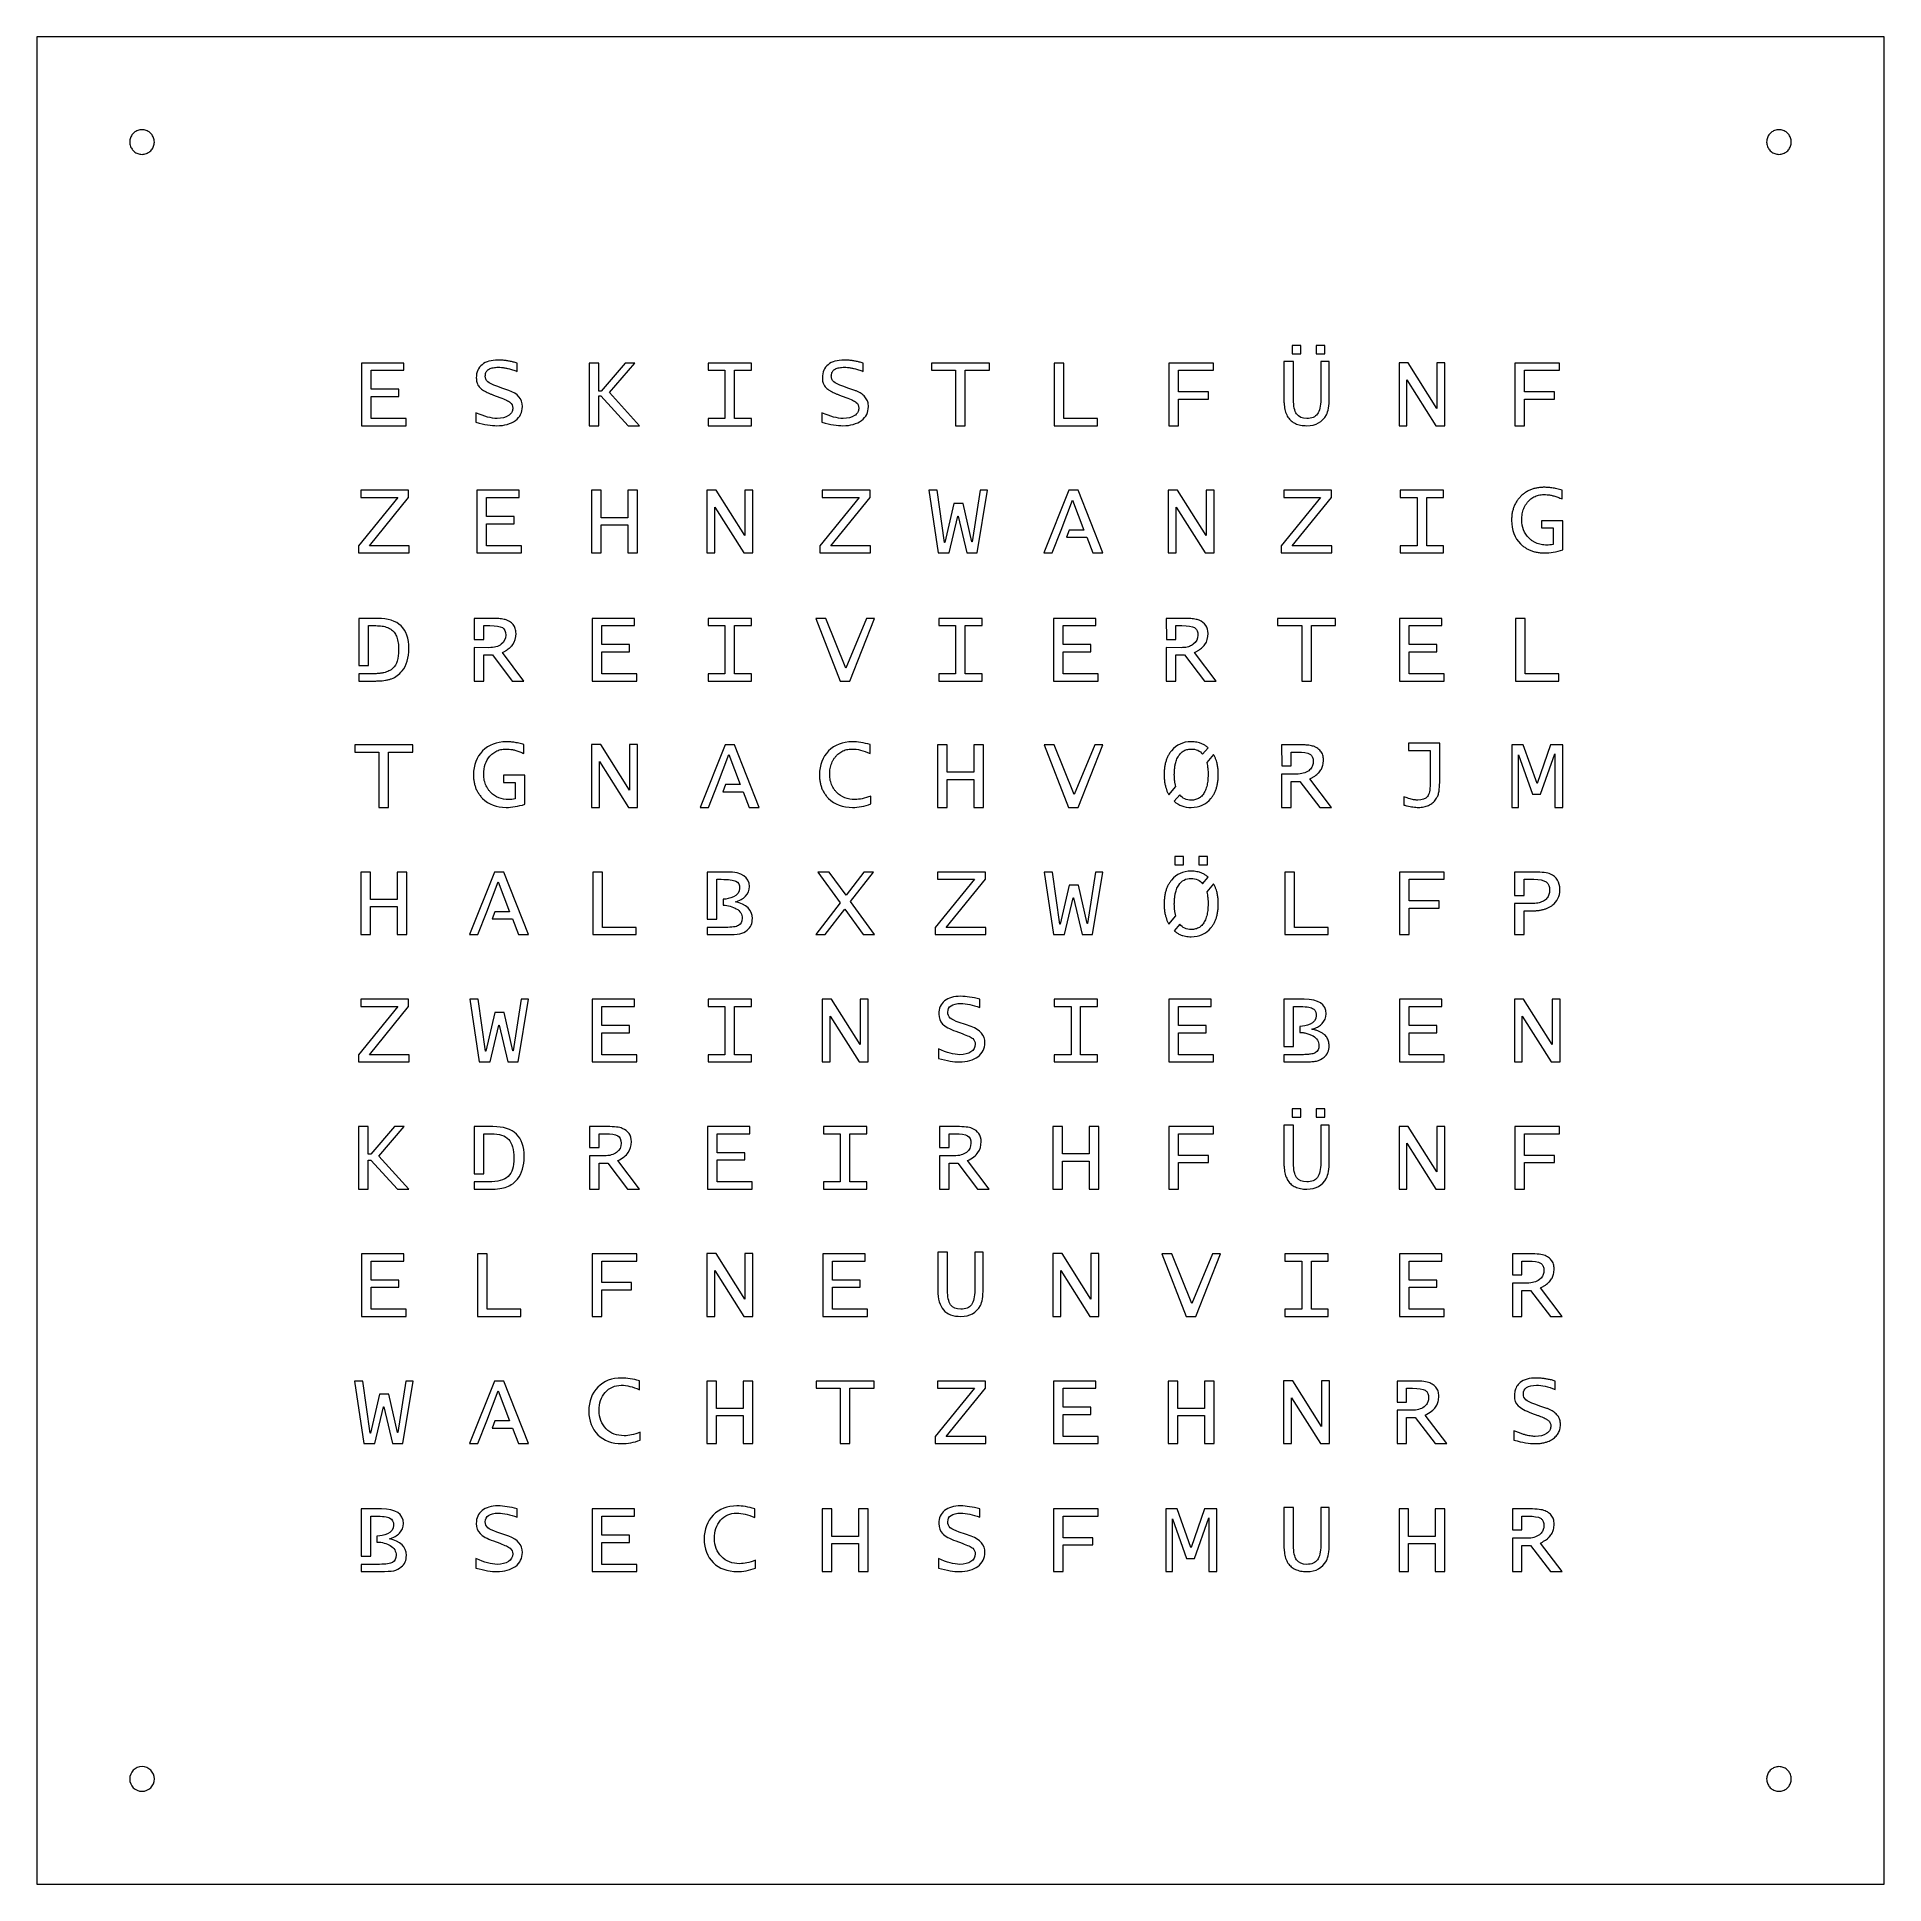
# Model space of a CAD drawing. Header units: millimetres. Extents: x 39 to 489, y 44 to 493.
import ezdxf

# ---------------------------------------------------------------- set-up
doc = ezdxf.new("R2010")
doc.units = ezdxf.units.MM
doc.linetypes.add('SLD-Durchgehend', pattern=[0])

msp = doc.modelspace()

# ---------------------------------------------------------------- linework, layer by layer
at = {"color": 7, "linetype": 'SLD-Durchgehend', "lineweight": 15}
for p, q in [((488.65, 493.08), (39.44, 493.08)), ((39.44, 493.08), (39.44, 43.87)), ((488.65, 43.87), (488.65, 493.08)), ((346.78, 418.08), (344.72, 418.08)), ((344.72, 418.08), (344.72, 416.03)), ((346.78, 416.03), (346.78, 418.08)), ((352.62, 418.08), (350.57, 418.08)), ((350.57, 418.08), (350.57, 416.03)), ((352.62, 416.03), (352.62, 418.08)), ((128.66, 413.77), (118.38, 413.77)), ((118.38, 413.77), (118.38, 398.54)), ((128.66, 412.01), (128.66, 413.77)), ((156.23, 411.75), (156.23, 413.78)), ((176.11, 413.77), (173.77, 413.77)), ((173.77, 413.77), (173.77, 398.54)), ((176.11, 406.91), (176.11, 413.77)), ((182.48, 413.77), (176.63, 406.91)), ((178.7, 406.59), (184.84, 413.77)), ((184.84, 413.77), (182.48, 413.77)), ((213.21, 413.77), (202.68, 413.77)), ((202.68, 413.77), (202.68, 412.01)), ((213.21, 412.01), (213.21, 413.77)), ((240.38, 411.75), (240.38, 413.78)), ((271.07, 413.77), (257.02, 413.77)), ((257.02, 413.77), (257.02, 412.01)), ((271.07, 412.01), (271.07, 413.77)), ((289.17, 413.77), (286.83, 413.77)), ((286.83, 413.77), (286.83, 398.54)), ((289.17, 400.3), (289.17, 413.77)), ((325.56, 413.77), (314.73, 413.77)), ((314.73, 413.77), (314.73, 398.54)), ((325.56, 412.01), (325.56, 413.77)), ((345.03, 414.13), (342.69, 414.13)), ((342.69, 414.13), (342.69, 404.93)), ((344.72, 416.03), (346.78, 416.03)), ((345.03, 404.89), (345.03, 414.13)), ((350.57, 416.03), (352.62, 416.03)), ((353.71, 414.13), (351.66, 414.13)), ((351.66, 414.13), (351.66, 404.95)), ((353.71, 405.29), (353.71, 414.13)), ((372.89, 413.81), (370.69, 413.81)), ((370.69, 413.81), (370.69, 398.54)), ((379.88, 402.74), (372.89, 413.81)), ((381.81, 413.81), (379.9, 413.81)), ((379.9, 413.81), (379.9, 402.74)), ((381.81, 398.54), (381.81, 413.81)), ((409.72, 413.77), (398.88, 413.77)), ((398.88, 413.77), (398.88, 398.54)), ((409.72, 412.01), (409.72, 413.77)), ((120.71, 407.4), (120.71, 412.01)), ((120.71, 412.01), (128.66, 412.01)), ((202.68, 412.01), (206.77, 412.01)), ((206.77, 412.01), (206.77, 400.3)), ((209.12, 400.3), (209.12, 412.01)), ((209.12, 412.01), (213.21, 412.01)), ((257.02, 412.01), (262.87, 412.01)), ((262.87, 412.01), (262.87, 398.54)), ((265.22, 398.54), (265.22, 412.01)), ((265.22, 412.01), (271.07, 412.01)), ((317.07, 406.77), (317.07, 412.01)), ((317.07, 412.01), (325.56, 412.01)), ((372.59, 398.54), (372.59, 409.7)), ((372.59, 409.7), (372.62, 409.7)), ((372.62, 409.7), (379.66, 398.54)), ((401.22, 406.77), (401.22, 412.01)), ((401.22, 412.01), (409.72, 412.01)), ((127.45, 407.4), (120.71, 407.4)), ((120.71, 400.3), (120.71, 405.64)), ((120.71, 405.64), (127.45, 405.64)), ((127.45, 405.64), (127.45, 407.4)), ((150.45, 405.98), (152.01, 405.42)), ((152.76, 407.61), (151.27, 408.13)), ((154.18, 407.12), (152.76, 407.61)), ((176.63, 406.91), (176.11, 406.91)), ((176.11, 398.54), (176.11, 405.84)), ((176.11, 405.84), (176.54, 405.84)), ((176.54, 405.84), (183.22, 398.54)), ((186.02, 398.54), (178.7, 406.59)), ((234.6, 405.98), (236.17, 405.42)), ((236.91, 407.61), (235.42, 408.13)), ((238.34, 407.12), (236.91, 407.61)), ((324.32, 406.77), (317.07, 406.77)), ((317.07, 398.54), (317.07, 405.01)), ((317.07, 405.01), (324.32, 405.01)), ((324.32, 405.01), (324.32, 406.77)), ((408.47, 406.77), (401.22, 406.77)), ((401.22, 398.54), (401.22, 405.01)), ((401.22, 405.01), (408.47, 405.01)), ((408.47, 405.01), (408.47, 406.77)), ((129.21, 400.3), (120.71, 400.3)), ((129.21, 398.54), (129.21, 400.3)), ((146.19, 401.7), (146.19, 399.38)), ((206.77, 400.3), (202.68, 400.3)), ((202.68, 400.3), (202.68, 398.54)), ((213.21, 400.3), (209.12, 400.3)), ((213.21, 398.54), (213.21, 400.3)), ((230.34, 401.7), (230.34, 399.38)), ((297.37, 400.3), (289.17, 400.3)), ((297.37, 398.54), (297.37, 400.3)), ((379.9, 402.74), (379.88, 402.74)), ((118.38, 398.54), (129.21, 398.54)), ((173.77, 398.54), (176.11, 398.54)), ((183.22, 398.54), (186.02, 398.54)), ((202.68, 398.54), (213.21, 398.54)), ((262.87, 398.54), (265.22, 398.54)), ((286.83, 398.54), (297.37, 398.54)), ((314.73, 398.54), (317.07, 398.54)), ((370.69, 398.54), (372.59, 398.54)), ((379.66, 398.54), (381.81, 398.54)), ((398.88, 398.54), (401.22, 398.54)), ((129.84, 382.82), (118.23, 382.82)), ((118.23, 382.82), (118.23, 381.06)), ((129.84, 381.06), (129.84, 382.82)), ((156.71, 382.82), (146.43, 382.82)), ((146.43, 382.82), (146.43, 367.6)), ((156.71, 381.06), (156.71, 382.82)), ((176.67, 382.82), (174.33, 382.82)), ((174.33, 382.82), (174.33, 367.6)), ((176.67, 376.17), (176.67, 382.82)), ((185.46, 382.82), (183.11, 382.82)), ((183.11, 382.82), (183.11, 376.17)), ((185.46, 367.6), (185.46, 382.82)), ((204.59, 382.87), (202.38, 382.87)), ((202.38, 382.87), (202.38, 367.6)), ((211.57, 371.8), (204.59, 382.87)), ((213.51, 382.87), (211.6, 382.87)), ((211.6, 382.87), (211.6, 371.8)), ((213.51, 367.6), (213.51, 382.87)), ((242.05, 382.82), (230.43, 382.82)), ((230.43, 382.82), (230.43, 381.06)), ((242.05, 381.06), (242.05, 382.82)), ((258.34, 382.82), (256.35, 382.82)), ((256.35, 382.82), (258.61, 367.6)), ((260.19, 370.17), (258.34, 382.82)), ((268.82, 382.82), (266.86, 370.31)), ((268.09, 367.6), (270.6, 382.82)), ((270.6, 382.82), (268.82, 382.82)), ((290.36, 382.82), (284.35, 367.6)), ((292.7, 382.82), (290.36, 382.82)), ((298.7, 367.6), (292.7, 382.82)), ((316.79, 382.87), (314.58, 382.87)), ((314.58, 382.87), (314.58, 367.6)), ((323.78, 371.8), (316.79, 382.87)), ((325.71, 382.87), (323.8, 382.87)), ((323.8, 382.87), (323.8, 371.8)), ((325.71, 367.6), (325.71, 382.87)), ((354.25, 382.82), (342.64, 382.82)), ((342.64, 382.82), (342.64, 381.06)), ((354.25, 381.06), (354.25, 382.82)), ((381.52, 382.82), (370.98, 382.82)), ((370.98, 382.82), (370.98, 381.06)), ((381.52, 381.06), (381.52, 382.82)), ((410.35, 380.72), (410.35, 382.87)), ((127.2, 381.06), (117.65, 369.35)), ((118.23, 381.06), (127.2, 381.06)), ((120.3, 369.35), (129.84, 381.06)), ((148.76, 376.45), (148.76, 381.06)), ((148.76, 381.06), (156.71, 381.06)), ((204.28, 367.6), (204.28, 378.75)), ((204.28, 378.75), (204.32, 378.75)), ((204.32, 378.75), (211.35, 367.6)), ((239.4, 381.06), (229.85, 369.35)), ((230.43, 381.06), (239.4, 381.06)), ((232.51, 369.35), (242.05, 381.06)), ((262.42, 379.6), (260.23, 370.17)), ((264.68, 379.6), (262.42, 379.6)), ((266.84, 370.31), (264.68, 379.6)), ((288.53, 373.16), (291.29, 380.43)), ((291.29, 380.43), (294.08, 373.16)), ((316.48, 367.6), (316.48, 378.75)), ((316.48, 378.75), (316.52, 378.75)), ((316.52, 378.75), (323.55, 367.6)), ((351.61, 381.06), (342.05, 369.35)), ((342.64, 381.06), (351.61, 381.06)), ((344.71, 369.35), (354.25, 381.06)), ((370.98, 381.06), (375.08, 381.06)), ((375.08, 381.06), (375.08, 369.35)), ((377.42, 369.35), (377.42, 381.06)), ((377.42, 381.06), (381.52, 381.06)), ((155.5, 376.45), (148.76, 376.45)), ((148.76, 369.35), (148.76, 374.69)), ((148.76, 374.69), (155.5, 374.69)), ((155.5, 374.69), (155.5, 376.45)), ((183.11, 376.17), (176.67, 376.17)), ((176.67, 367.6), (176.67, 374.41)), ((176.67, 374.41), (183.11, 374.41)), ((183.11, 374.41), (183.11, 367.6)), ((261.32, 367.6), (263.43, 376.53)), ((263.43, 376.53), (263.46, 376.53)), ((263.46, 376.53), (265.56, 367.6)), ((286.37, 367.6), (288.53, 373.16)), ((290.5, 373.16), (289.83, 371.4)), ((291.95, 373.16), (290.5, 373.16)), ((294.08, 373.16), (291.95, 373.16)), ((410.54, 375.43), (405.35, 375.43)), ((405.35, 375.43), (405.35, 373.67)), ((405.35, 373.67), (408.21, 373.67)), ((408.21, 373.67), (408.21, 369.65)), ((410.54, 368.36), (410.54, 375.43)), ((117.65, 369.35), (117.65, 367.6)), ((129.94, 369.35), (120.3, 369.35)), ((129.94, 367.6), (129.94, 369.35)), ((157.26, 369.35), (148.76, 369.35)), ((157.26, 367.6), (157.26, 369.35)), ((211.6, 371.8), (211.57, 371.8)), ((229.85, 369.35), (229.85, 367.6)), ((242.14, 369.35), (232.51, 369.35)), ((242.14, 367.6), (242.14, 369.35)), ((260.23, 370.17), (260.19, 370.17)), ((266.86, 370.31), (266.84, 370.31)), ((289.83, 371.4), (294.78, 371.4)), ((294.78, 371.4), (296.21, 367.6)), ((323.8, 371.8), (323.78, 371.8)), ((342.05, 369.35), (342.05, 367.6)), ((354.34, 369.35), (344.71, 369.35)), ((354.34, 367.6), (354.34, 369.35)), ((375.08, 369.35), (370.98, 369.35)), ((370.98, 369.35), (370.98, 367.6)), ((381.52, 369.35), (377.42, 369.35)), ((381.52, 367.6), (381.52, 369.35)), ((117.65, 367.6), (129.94, 367.6)), ((146.43, 367.6), (157.26, 367.6)), ((174.33, 367.6), (176.67, 367.6)), ((183.11, 367.6), (185.46, 367.6)), ((202.38, 367.6), (204.28, 367.6)), ((211.35, 367.6), (213.51, 367.6)), ((229.85, 367.6), (242.14, 367.6)), ((258.61, 367.6), (261.32, 367.6)), ((265.56, 367.6), (268.09, 367.6)), ((284.35, 367.6), (286.37, 367.6)), ((296.21, 367.6), (298.7, 367.6)), ((314.58, 367.6), (316.48, 367.6)), ((323.55, 367.6), (325.71, 367.6)), ((342.05, 367.6), (354.34, 367.6)), ((370.98, 367.6), (381.52, 367.6)), ((117.7, 351.67), (117.69, 340.2)), ((122.3, 351.67), (117.7, 351.67)), ((150.06, 351.67), (145.8, 351.67)), ((145.8, 351.67), (145.8, 346.57)), ((184.76, 351.67), (174.48, 351.67)), ((174.48, 351.67), (174.48, 336.44)), ((184.76, 349.91), (184.76, 351.67)), ((213.21, 351.67), (202.68, 351.67)), ((202.68, 351.67), (202.68, 349.91)), ((213.21, 349.91), (213.21, 351.67)), ((231.31, 351.67), (228.85, 351.67)), ((228.85, 351.67), (234.76, 336.44)), ((236.18, 339.57), (231.31, 351.67)), ((241.15, 351.67), (236.18, 339.57)), ((237.11, 336.44), (243.14, 351.67)), ((243.14, 351.67), (241.15, 351.67)), ((269.32, 351.67), (258.78, 351.67)), ((258.78, 351.67), (258.78, 349.91)), ((269.32, 349.91), (269.32, 351.67)), ((296.97, 351.67), (286.68, 351.67)), ((286.68, 351.67), (286.68, 336.44)), ((296.97, 349.91), (296.97, 351.67)), ((318.36, 351.67), (314.1, 351.67)), ((314.1, 351.67), (314.11, 346.57)), ((355.22, 351.67), (341.17, 351.67)), ((341.17, 351.67), (341.17, 349.91)), ((355.22, 349.91), (355.22, 351.67)), ((381.12, 351.67), (370.83, 351.67)), ((370.83, 351.67), (370.83, 336.44)), ((381.12, 349.91), (381.12, 351.67)), ((401.37, 351.67), (399.03, 351.67)), ((399.03, 351.67), (399.03, 336.44)), ((401.37, 338.2), (401.37, 351.67)), ((120.04, 349.91), (121.84, 349.91)), ((120.04, 340.2), (120.04, 349.91)), ((145.8, 346.57), (148.14, 346.57)), ((148.14, 346.57), (148.14, 349.91)), ((148.14, 349.91), (149.57, 349.91)), ((176.81, 345.3), (176.81, 349.91)), ((176.81, 349.91), (184.76, 349.91)), ((202.68, 349.91), (206.77, 349.91)), ((206.77, 349.91), (206.77, 338.2)), ((209.12, 338.2), (209.12, 349.91)), ((209.12, 349.91), (213.21, 349.91)), ((258.78, 349.91), (262.87, 349.91)), ((262.87, 349.91), (262.87, 338.2)), ((265.22, 338.2), (265.22, 349.91)), ((265.22, 349.91), (269.32, 349.91)), ((289.02, 345.3), (289.02, 349.91)), ((289.02, 349.91), (296.97, 349.91)), ((314.11, 346.57), (316.45, 346.57)), ((316.45, 346.57), (316.45, 349.91)), ((316.45, 349.91), (317.88, 349.91)), ((341.17, 349.91), (347.02, 349.91)), ((347.02, 349.91), (347.02, 336.44)), ((349.37, 336.44), (349.37, 349.91)), ((349.37, 349.91), (355.22, 349.91)), ((373.17, 345.3), (373.17, 349.91)), ((373.17, 349.91), (381.12, 349.91)), ((149.37, 344.55), (145.8, 344.57)), ((145.8, 344.57), (145.8, 336.44)), ((148.14, 336.44), (148.14, 342.78)), ((148.14, 342.78), (150.25, 342.78)), ((150.25, 342.78), (155.05, 336.44)), ((157.89, 336.44), (152.63, 343.37)), ((183.55, 345.3), (176.81, 345.3)), ((176.81, 338.2), (176.81, 343.54)), ((176.81, 343.54), (183.55, 343.54)), ((183.55, 343.54), (183.55, 345.3)), ((295.76, 345.3), (289.02, 345.3)), ((289.02, 338.2), (289.02, 343.54)), ((289.02, 343.54), (295.76, 343.54)), ((295.76, 343.54), (295.76, 345.3)), ((317.68, 344.55), (314.1, 344.57)), ((314.1, 344.57), (314.1, 336.44)), ((316.44, 336.44), (316.44, 342.78)), ((316.44, 342.78), (318.55, 342.78)), ((318.55, 342.78), (323.36, 336.44)), ((326.19, 336.44), (320.94, 343.37)), ((379.91, 345.3), (373.17, 345.3)), ((373.17, 338.2), (373.17, 343.54)), ((373.17, 343.54), (379.91, 343.54)), ((379.91, 343.54), (379.91, 345.3)), ((117.69, 340.2), (120.04, 340.2)), ((121.21, 338.2), (117.7, 338.2)), ((117.7, 338.2), (117.7, 336.44)), ((185.31, 338.2), (176.81, 338.2)), ((185.31, 336.44), (185.31, 338.2)), ((206.77, 338.2), (202.68, 338.2)), ((202.68, 338.2), (202.68, 336.44)), ((213.21, 338.2), (209.12, 338.2)), ((213.21, 336.44), (213.21, 338.2)), ((262.87, 338.2), (258.78, 338.2)), ((258.78, 338.2), (258.78, 336.44)), ((269.32, 338.2), (265.22, 338.2)), ((269.32, 336.44), (269.32, 338.2)), ((297.51, 338.2), (289.02, 338.2)), ((297.51, 336.44), (297.51, 338.2)), ((381.67, 338.2), (373.17, 338.2)), ((381.67, 336.44), (381.67, 338.2)), ((409.57, 338.2), (401.37, 338.2)), ((409.57, 336.44), (409.57, 338.2)), ((117.7, 336.44), (121.67, 336.44)), ((145.8, 336.44), (148.14, 336.44)), ((155.05, 336.44), (157.89, 336.44)), ((174.48, 336.44), (185.31, 336.44)), ((202.68, 336.44), (213.21, 336.44)), ((234.76, 336.44), (237.11, 336.44)), ((258.78, 336.44), (269.32, 336.44)), ((286.68, 336.44), (297.51, 336.44)), ((314.1, 336.44), (316.44, 336.44)), ((323.36, 336.44), (326.19, 336.44)), ((347.02, 336.44), (349.37, 336.44)), ((370.83, 336.44), (381.67, 336.44)), ((399.03, 336.44), (409.57, 336.44)), ((130.82, 320.93), (116.77, 320.93)), ((116.77, 320.93), (116.77, 319.17)), ((116.77, 319.17), (122.62, 319.17)), ((122.62, 319.17), (122.62, 305.7)), ((124.96, 305.7), (124.96, 319.17)), ((124.96, 319.17), (130.82, 319.17)), ((130.82, 319.17), (130.82, 320.93)), ((157.89, 318.83), (157.89, 320.98)), ((176.54, 320.98), (174.33, 320.98)), ((174.33, 320.98), (174.33, 305.7)), ((183.52, 309.9), (176.54, 320.98)), ((185.46, 320.98), (183.55, 320.98)), ((183.55, 320.98), (183.55, 309.9)), ((185.46, 305.7), (185.46, 320.98)), ((206.78, 320.93), (200.77, 305.7)), ((209.12, 320.93), (206.78, 320.93)), ((215.12, 305.7), (209.12, 320.93)), ((242.04, 318.83), (242.04, 320.98)), ((260.82, 320.93), (258.48, 320.93)), ((258.48, 320.93), (258.48, 305.7)), ((260.82, 314.27), (260.82, 320.93)), ((269.61, 320.93), (267.26, 320.93)), ((267.26, 320.93), (267.26, 314.27)), ((269.61, 305.7), (269.61, 320.93)), ((286.84, 320.93), (284.38, 320.93)), ((284.38, 320.93), (290.29, 305.7)), ((291.71, 308.83), (286.84, 320.93)), ((296.68, 320.93), (291.71, 308.83)), ((292.63, 305.7), (298.67, 320.93)), ((298.67, 320.93), (296.68, 320.93)), ((322.94, 318.62), (324.27, 320.2)), ((346.42, 320.93), (342.15, 320.93)), ((342.15, 320.93), (342.16, 315.83)), ((344.5, 315.83), (344.5, 319.17)), ((344.5, 319.17), (345.93, 319.17)), ((380.6, 321.3), (373, 321.3)), ((373, 321.3), (373, 319.54)), ((373, 319.54), (378.27, 319.54)), ((378.27, 319.54), (378.27, 311.39)), ((380.6, 312.63), (380.6, 321.3)), ((400.91, 320.93), (398.1, 320.93)), ((398.1, 320.93), (398.1, 305.7)), ((404.26, 311.55), (400.91, 320.93)), ((407.57, 320.93), (404.28, 311.55)), ((410.5, 320.93), (407.57, 320.93)), ((410.5, 305.7), (410.5, 320.93)), ((176.23, 305.7), (176.23, 316.86)), ((176.23, 316.86), (176.27, 316.86)), ((176.27, 316.86), (183.3, 305.7)), ((204.95, 311.27), (207.71, 318.54)), ((207.71, 318.54), (210.5, 311.27)), ((325.57, 318.6), (323.92, 316.61)), ((342.16, 315.83), (344.5, 315.83)), ((399.72, 305.7), (399.72, 318.49)), ((399.72, 318.49), (399.75, 318.49)), ((399.75, 318.49), (403.17, 308.92)), ((405.14, 308.92), (408.57, 318.77)), ((408.57, 318.77), (408.59, 318.77)), ((408.59, 318.77), (408.59, 305.7)), ((158.08, 313.54), (152.89, 313.54)), ((152.89, 313.54), (152.89, 311.78)), ((152.89, 311.78), (155.75, 311.78)), ((155.75, 311.78), (155.75, 307.76)), ((158.08, 306.47), (158.08, 313.54)), ((202.79, 305.7), (204.95, 311.27)), ((206.92, 311.27), (206.25, 309.51)), ((208.37, 311.27), (206.92, 311.27)), ((210.5, 311.27), (208.37, 311.27)), ((267.26, 314.27), (260.82, 314.27)), ((260.82, 305.7), (260.82, 312.52)), ((260.82, 312.52), (267.26, 312.52)), ((267.26, 312.52), (267.26, 305.7)), ((314.72, 308.77), (316.39, 310.76)), ((345.73, 313.81), (342.15, 313.83)), ((342.15, 313.83), (342.15, 305.7)), ((344.49, 305.7), (344.49, 312.04)), ((344.49, 312.04), (346.6, 312.04)), ((346.6, 312.04), (351.41, 305.7)), ((354.24, 305.7), (348.99, 312.63)), ((404.28, 311.55), (404.26, 311.55)), ((122.62, 305.7), (124.96, 305.7)), ((174.33, 305.7), (176.23, 305.7)), ((183.3, 305.7), (185.46, 305.7)), ((183.55, 309.9), (183.52, 309.9)), ((200.77, 305.7), (202.79, 305.7)), ((206.25, 309.51), (211.2, 309.51)), ((211.2, 309.51), (212.63, 305.7)), ((212.63, 305.7), (215.12, 305.7)), ((242.24, 306.55), (242.24, 308.47)), ((258.48, 305.7), (260.82, 305.7)), ((267.26, 305.7), (269.61, 305.7)), ((290.29, 305.7), (292.63, 305.7)), ((317.36, 308.76), (316, 307.19)), ((342.15, 305.7), (344.49, 305.7)), ((351.41, 305.7), (354.24, 305.7)), ((372.68, 308), (371.9, 308.26)), ((371.9, 308.26), (371.9, 306.28)), ((398.1, 305.7), (399.72, 305.7)), ((403.17, 308.92), (405.14, 308.92)), ((408.59, 305.7), (410.5, 305.7)), ((318.25, 293.8), (316.2, 293.8)), ((316.2, 293.8), (316.2, 291.75)), ((318.25, 291.75), (318.25, 293.8)), ((324.1, 293.8), (322.04, 293.8)), ((322.04, 293.8), (322.04, 291.75)), ((324.1, 291.75), (324.1, 293.8)), ((120.56, 289.98), (118.23, 289.98)), ((118.23, 289.98), (118.23, 274.76)), ((120.56, 283.33), (120.56, 289.98)), ((129.36, 289.98), (127.01, 289.98)), ((127.01, 289.98), (127.01, 283.33)), ((129.36, 274.76), (129.36, 289.98)), ((150.68, 289.98), (144.67, 274.76)), ((148.85, 280.32), (151.61, 287.6)), ((153.01, 289.98), (150.68, 289.98)), ((151.61, 287.6), (154.4, 280.32)), ((159.02, 274.76), (153.01, 289.98)), ((176.96, 289.98), (174.62, 289.98)), ((174.62, 289.98), (174.62, 274.76)), ((176.96, 276.52), (176.96, 289.98)), ((207.36, 289.98), (202.45, 289.98)), ((202.45, 289.98), (202.45, 285.39)), ((204.79, 278.51), (204.79, 288.22)), ((204.79, 288.22), (205.88, 288.22)), ((232.11, 289.98), (229.34, 289.98)), ((229.34, 289.98), (234.78, 282.49)), ((236.21, 284.33), (232.11, 289.98)), ((240.57, 289.98), (236.21, 284.33)), ((237.31, 282.82), (242.85, 289.98)), ((242.85, 289.98), (240.57, 289.98)), ((267.45, 288.22), (257.9, 276.52)), ((270.1, 289.98), (258.48, 289.98)), ((258.48, 289.98), (258.48, 288.22)), ((258.48, 288.22), (267.45, 288.22)), ((260.56, 276.52), (270.1, 288.22)), ((270.1, 288.22), (270.1, 289.98)), ((286.39, 289.98), (284.4, 289.98)), ((284.4, 289.98), (286.66, 274.76)), ((288.24, 277.33), (286.39, 289.98)), ((296.87, 289.98), (294.91, 277.48)), ((296.15, 274.76), (298.65, 289.98)), ((298.65, 289.98), (296.87, 289.98)), ((316.2, 291.75), (318.25, 291.75)), ((322.04, 291.75), (324.1, 291.75)), ((322.94, 287.15), (324.27, 288.74)), ((345.27, 289.98), (342.93, 289.98)), ((342.93, 289.98), (342.93, 274.76)), ((345.27, 276.52), (345.27, 289.98)), ((381.67, 289.98), (370.83, 289.98)), ((370.83, 289.98), (370.83, 274.76)), ((373.17, 282.98), (373.17, 288.22)), ((373.17, 288.22), (381.67, 288.22)), ((381.67, 288.22), (381.67, 289.98)), ((403.74, 289.98), (398.79, 289.98)), ((398.79, 289.98), (398.79, 284.3)), ((401.13, 284.3), (401.13, 288.22)), ((401.13, 288.22), (403.45, 288.22)), ((127.01, 283.33), (120.56, 283.33)), ((202.45, 285.39), (202.45, 278.51)), ((206.43, 283.4), (206.29, 283.4)), ((206.29, 283.4), (206.29, 281.94)), ((290.48, 286.77), (288.28, 277.33)), ((289.37, 274.76), (291.48, 283.69)), ((292.73, 286.77), (290.48, 286.77)), ((291.48, 283.69), (291.51, 283.69)), ((291.51, 283.69), (293.61, 274.76)), ((294.89, 277.48), (292.73, 286.77)), ((325.57, 287.14), (323.92, 285.15)), ((398.79, 284.3), (401.13, 284.3)), ((120.56, 274.76), (120.56, 281.57)), ((120.56, 281.57), (127.01, 281.57)), ((127.01, 281.57), (127.01, 274.76)), ((146.69, 274.76), (148.85, 280.32)), ((150.81, 280.32), (150.15, 278.57)), ((150.15, 278.57), (155.1, 278.57)), ((152.27, 280.32), (150.81, 280.32)), ((154.4, 280.32), (152.27, 280.32)), ((155.1, 278.57), (156.53, 274.76)), ((202.45, 278.51), (204.79, 278.51)), ((206.29, 281.94), (206.47, 281.94)), ((234.78, 282.49), (228.83, 274.76)), ((231.11, 274.76), (235.89, 280.96)), ((235.89, 280.96), (240.38, 274.76)), ((243.16, 274.76), (237.31, 282.82)), ((314.72, 277.31), (316.39, 279.3)), ((380.42, 282.98), (373.17, 282.98)), ((373.17, 274.76), (373.17, 281.23)), ((373.17, 281.23), (380.42, 281.23)), ((380.42, 281.23), (380.42, 282.98)), ((402.59, 282.3), (398.79, 282.3)), ((398.79, 282.3), (398.79, 274.76)), ((401.13, 274.76), (401.13, 280.54)), ((401.13, 280.54), (402.84, 280.54)), ((118.23, 274.76), (120.56, 274.76)), ((127.01, 274.76), (129.36, 274.76)), ((144.67, 274.76), (146.69, 274.76)), ((156.53, 274.76), (159.02, 274.76)), ((174.62, 274.76), (185.16, 274.76)), ((185.16, 276.52), (176.96, 276.52)), ((185.16, 274.76), (185.16, 276.52)), ((206.9, 276.52), (202.45, 276.52)), ((202.45, 276.52), (202.45, 274.76)), ((202.45, 274.76), (207.04, 274.76)), ((228.83, 274.76), (231.11, 274.76)), ((240.38, 274.76), (243.16, 274.76)), ((257.9, 276.52), (257.9, 274.76)), ((257.9, 274.76), (270.19, 274.76)), ((270.19, 276.52), (260.56, 276.52)), ((270.19, 274.76), (270.19, 276.52)), ((286.66, 274.76), (289.37, 274.76)), ((288.28, 277.33), (288.24, 277.33)), ((293.61, 274.76), (296.15, 274.76)), ((294.91, 277.48), (294.89, 277.48)), ((317.36, 277.3), (316, 275.73)), ((342.93, 274.76), (353.47, 274.76)), ((353.47, 276.52), (345.27, 276.52)), ((353.47, 274.76), (353.47, 276.52)), ((370.83, 274.76), (373.17, 274.76)), ((398.79, 274.76), (401.13, 274.76)), ((127.2, 257.28), (117.65, 245.57)), ((129.84, 259.04), (118.23, 259.04)), ((118.23, 259.04), (118.23, 257.28)), ((118.23, 257.28), (127.2, 257.28)), ((120.3, 245.57), (129.84, 257.28)), ((129.84, 257.28), (129.84, 259.04)), ((146.71, 259.04), (144.72, 259.04)), ((144.72, 259.04), (146.98, 243.81)), ((148.56, 246.39), (146.71, 259.04)), ((157.19, 259.04), (155.23, 246.53)), ((156.46, 243.81), (158.97, 259.04)), ((158.97, 259.04), (157.19, 259.04)), ((184.76, 259.04), (174.48, 259.04)), ((174.48, 259.04), (174.48, 243.81)), ((176.81, 252.67), (176.81, 257.28)), ((176.81, 257.28), (184.76, 257.28)), ((184.76, 257.28), (184.76, 259.04)), ((213.21, 259.04), (202.68, 259.04)), ((202.68, 259.04), (202.68, 257.28)), ((202.68, 257.28), (206.77, 257.28)), ((206.77, 257.28), (206.77, 245.57)), ((209.12, 245.57), (209.12, 257.28)), ((209.12, 257.28), (213.21, 257.28)), ((213.21, 257.28), (213.21, 259.04)), ((232.64, 259.09), (230.43, 259.09)), ((230.43, 259.09), (230.43, 243.81)), ((239.62, 248.01), (232.64, 259.09)), ((241.56, 259.09), (239.65, 259.09)), ((239.65, 259.09), (239.65, 248.01)), ((241.56, 243.81), (241.56, 259.09)), ((268.71, 257.02), (268.71, 259.05)), ((297.37, 259.04), (286.83, 259.04)), ((286.83, 259.04), (286.83, 257.28)), ((286.83, 257.28), (290.92, 257.28)), ((290.92, 257.28), (290.92, 245.57)), ((293.27, 245.57), (293.27, 257.28)), ((293.27, 257.28), (297.37, 257.28)), ((297.37, 257.28), (297.37, 259.04)), ((325.02, 259.04), (314.73, 259.04)), ((314.73, 259.04), (314.73, 243.81)), ((317.07, 252.67), (317.07, 257.28)), ((317.07, 257.28), (325.02, 257.28)), ((325.02, 257.28), (325.02, 259.04)), ((347.61, 259.04), (342.7, 259.04)), ((342.7, 259.04), (342.7, 254.44)), ((345.04, 247.57), (345.04, 257.28)), ((345.04, 257.28), (346.13, 257.28)), ((381.12, 259.04), (370.83, 259.04)), ((370.83, 259.04), (370.83, 243.81)), ((373.17, 252.67), (373.17, 257.28)), ((373.17, 257.28), (381.12, 257.28)), ((381.12, 257.28), (381.12, 259.04)), ((400.94, 259.09), (398.74, 259.09)), ((398.74, 259.09), (398.74, 243.81)), ((407.93, 248.01), (400.94, 259.09)), ((409.87, 259.09), (407.95, 259.09)), ((407.95, 259.09), (407.95, 248.01)), ((409.87, 243.81), (409.87, 259.09)), ((150.79, 255.82), (148.6, 246.39)), ((149.69, 243.81), (151.8, 252.75)), ((153.05, 255.82), (150.79, 255.82)), ((151.8, 252.75), (151.83, 252.75)), ((151.83, 252.75), (153.92, 243.81)), ((155.2, 246.53), (153.05, 255.82)), ((183.55, 252.67), (176.81, 252.67)), ((183.55, 250.91), (183.55, 252.67)), ((232.33, 243.81), (232.33, 254.97)), ((232.33, 254.97), (232.37, 254.97)), ((232.37, 254.97), (239.4, 243.81)), ((265.24, 252.88), (263.75, 253.4)), ((266.66, 252.39), (265.24, 252.88)), ((323.81, 252.67), (317.07, 252.67)), ((323.81, 250.91), (323.81, 252.67)), ((342.7, 254.44), (342.7, 247.57)), ((346.68, 252.45), (346.54, 252.45)), ((346.54, 252.45), (346.54, 250.99)), ((379.91, 252.67), (373.17, 252.67)), ((379.91, 250.91), (379.91, 252.67)), ((400.64, 243.81), (400.64, 254.97)), ((400.64, 254.97), (400.67, 254.97)), ((400.67, 254.97), (407.71, 243.81)), ((176.81, 245.57), (176.81, 250.91)), ((176.81, 250.91), (183.55, 250.91)), ((239.65, 248.01), (239.62, 248.01)), ((262.93, 251.25), (264.49, 250.69)), ((317.07, 245.57), (317.07, 250.91)), ((317.07, 250.91), (323.81, 250.91)), ((342.7, 247.57), (345.04, 247.57)), ((346.54, 250.99), (346.72, 250.99)), ((373.17, 245.57), (373.17, 250.91)), ((373.17, 250.91), (379.91, 250.91)), ((407.95, 248.01), (407.93, 248.01)), ((117.65, 245.57), (117.65, 243.81)), ((117.65, 243.81), (129.94, 243.81)), ((129.94, 245.57), (120.3, 245.57)), ((129.94, 243.81), (129.94, 245.57)), ((146.98, 243.81), (149.69, 243.81)), ((148.6, 246.39), (148.56, 246.39)), ((153.92, 243.81), (156.46, 243.81)), ((155.23, 246.53), (155.2, 246.53)), ((174.48, 243.81), (185.31, 243.81)), ((185.31, 245.57), (176.81, 245.57)), ((185.31, 243.81), (185.31, 245.57)), ((206.77, 245.57), (202.68, 245.57)), ((202.68, 245.57), (202.68, 243.81)), ((202.68, 243.81), (213.21, 243.81)), ((213.21, 245.57), (209.12, 245.57)), ((213.21, 243.81), (213.21, 245.57)), ((230.43, 243.81), (232.33, 243.81)), ((239.4, 243.81), (241.56, 243.81)), ((258.67, 246.97), (258.67, 244.66)), ((290.92, 245.57), (286.83, 245.57)), ((286.83, 245.57), (286.83, 243.81)), ((286.83, 243.81), (297.37, 243.81)), ((297.37, 245.57), (293.27, 245.57)), ((297.37, 243.81), (297.37, 245.57)), ((314.73, 243.81), (325.56, 243.81)), ((325.56, 245.57), (317.07, 245.57)), ((325.56, 243.81), (325.56, 245.57)), ((347.15, 245.57), (342.7, 245.57)), ((342.7, 245.57), (342.7, 243.81)), ((342.7, 243.81), (347.29, 243.81)), ((370.83, 243.81), (381.67, 243.81)), ((381.67, 245.57), (373.17, 245.57)), ((381.67, 243.81), (381.67, 245.57)), ((398.74, 243.81), (400.64, 243.81)), ((407.71, 243.81), (409.87, 243.81)), ((346.78, 232.41), (344.72, 232.41)), ((344.72, 232.41), (344.72, 230.35)), ((344.72, 230.35), (346.78, 230.35)), ((346.78, 230.35), (346.78, 232.41)), ((352.62, 232.41), (350.57, 232.41)), ((350.57, 232.41), (350.57, 230.35)), ((350.57, 230.35), (352.62, 230.35)), ((352.62, 230.35), (352.62, 232.41)), ((120.01, 228.09), (117.67, 228.09)), ((117.67, 228.09), (117.67, 212.87)), ((120.01, 221.34), (120.01, 228.09)), ((126.38, 228.09), (120.62, 221.34)), ((122.6, 220.91), (128.74, 228.09)), ((128.74, 228.09), (126.38, 228.09)), ((150.35, 228.09), (145.75, 228.09)), ((145.75, 228.09), (145.75, 216.62)), ((148.09, 226.33), (149.89, 226.33)), ((148.09, 216.62), (148.09, 226.33)), ((178.11, 228.09), (173.85, 228.09)), ((173.85, 228.09), (173.86, 222.99)), ((176.19, 222.99), (176.19, 226.33)), ((176.19, 226.33), (177.62, 226.33)), ((212.81, 228.09), (202.53, 228.09)), ((202.53, 228.09), (202.53, 212.87)), ((204.86, 221.72), (204.86, 226.33)), ((204.86, 226.33), (212.81, 226.33)), ((212.81, 226.33), (212.81, 228.09)), ((241.26, 228.09), (230.73, 228.09)), ((230.73, 228.09), (230.73, 226.33)), ((230.73, 226.33), (234.82, 226.33)), ((234.82, 226.33), (234.82, 214.62)), ((237.17, 214.62), (237.17, 226.33)), ((237.17, 226.33), (241.26, 226.33)), ((241.26, 226.33), (241.26, 228.09)), ((263.17, 228.09), (258.91, 228.09)), ((258.91, 228.09), (258.92, 222.99)), ((261.25, 222.99), (261.25, 226.33)), ((261.25, 226.33), (262.68, 226.33)), ((288.87, 228.09), (286.53, 228.09)), ((286.53, 228.09), (286.53, 212.87)), ((288.87, 221.44), (288.87, 228.09)), ((297.66, 228.09), (295.31, 228.09)), ((295.31, 228.09), (295.31, 221.44)), ((297.66, 212.87), (297.66, 228.09)), ((325.56, 228.09), (314.73, 228.09)), ((314.73, 228.09), (314.73, 212.87)), ((317.07, 221.09), (317.07, 226.33)), ((317.07, 226.33), (325.56, 226.33)), ((325.56, 226.33), (325.56, 228.09)), ((345.03, 228.46), (342.69, 228.46)), ((342.69, 228.46), (342.69, 219.25)), ((345.03, 219.22), (345.03, 228.46)), ((353.71, 228.46), (351.66, 228.46)), ((351.66, 228.46), (351.66, 219.27)), ((353.71, 219.62), (353.71, 228.46)), ((372.89, 228.14), (370.69, 228.14)), ((370.69, 228.14), (370.69, 212.87)), ((379.88, 217.07), (372.89, 228.14)), ((381.81, 228.14), (379.9, 228.14)), ((379.9, 228.14), (379.9, 217.07)), ((381.81, 212.87), (381.81, 228.14)), ((409.72, 228.09), (398.88, 228.09)), ((398.88, 228.09), (398.88, 212.87)), ((401.22, 221.09), (401.22, 226.33)), ((401.22, 226.33), (409.72, 226.33)), ((409.72, 226.33), (409.72, 228.09)), ((120.62, 221.34), (120.01, 221.34)), ((129.91, 212.87), (122.6, 220.91)), ((177.42, 220.97), (173.85, 220.99)), ((173.85, 220.99), (173.85, 212.87)), ((173.86, 222.99), (176.19, 222.99)), ((211.6, 221.72), (204.86, 221.72)), ((211.6, 219.96), (211.6, 221.72)), ((262.48, 220.97), (258.91, 220.99)), ((258.91, 220.99), (258.91, 212.87)), ((258.92, 222.99), (261.25, 222.99)), ((295.31, 221.44), (288.87, 221.44)), ((324.32, 221.09), (317.07, 221.09)), ((324.32, 219.33), (324.32, 221.09)), ((372.59, 212.87), (372.59, 224.02)), ((372.59, 224.02), (372.62, 224.02)), ((372.62, 224.02), (379.66, 212.87)), ((408.47, 221.09), (401.22, 221.09)), ((408.47, 219.33), (408.47, 221.09)), ((120.01, 219.93), (120.64, 219.93)), ((120.01, 212.87), (120.01, 219.93)), ((120.64, 219.93), (127.11, 212.87)), ((145.75, 216.62), (148.09, 216.62)), ((176.19, 212.87), (176.19, 219.2)), ((176.19, 219.2), (178.3, 219.2)), ((178.3, 219.2), (183.1, 212.87)), ((185.94, 212.87), (180.69, 219.8)), ((204.86, 214.62), (204.86, 219.96)), ((204.86, 219.96), (211.6, 219.96)), ((261.25, 212.87), (261.25, 219.2)), ((261.25, 219.2), (263.36, 219.2)), ((263.36, 219.2), (268.16, 212.87)), ((271, 212.87), (265.74, 219.8)), ((288.87, 212.87), (288.87, 219.68)), ((288.87, 219.68), (295.31, 219.68)), ((295.31, 219.68), (295.31, 212.87)), ((317.07, 212.87), (317.07, 219.33)), ((317.07, 219.33), (324.32, 219.33)), ((379.9, 217.07), (379.88, 217.07)), ((401.22, 212.87), (401.22, 219.33)), ((401.22, 219.33), (408.47, 219.33)), ((117.67, 212.87), (120.01, 212.87)), ((127.11, 212.87), (129.91, 212.87)), ((149.27, 214.62), (145.75, 214.63)), ((145.75, 214.63), (145.75, 212.87)), ((145.75, 212.87), (149.72, 212.87)), ((173.85, 212.87), (176.19, 212.87)), ((183.1, 212.87), (185.94, 212.87)), ((202.53, 212.87), (213.36, 212.87)), ((213.36, 214.62), (204.86, 214.62)), ((213.36, 212.87), (213.36, 214.62)), ((234.82, 214.62), (230.73, 214.62)), ((230.73, 214.62), (230.73, 212.87)), ((230.73, 212.87), (241.26, 212.87)), ((241.26, 214.62), (237.17, 214.62)), ((241.26, 212.87), (241.26, 214.62)), ((258.91, 212.87), (261.25, 212.87)), ((268.16, 212.87), (271, 212.87)), ((286.53, 212.87), (288.87, 212.87)), ((295.31, 212.87), (297.66, 212.87)), ((314.73, 212.87), (317.07, 212.87)), ((370.69, 212.87), (372.59, 212.87)), ((379.66, 212.87), (381.81, 212.87)), ((398.88, 212.87), (401.22, 212.87)), ((128.66, 197.14), (118.38, 197.14)), ((118.38, 197.14), (118.38, 181.92)), ((120.71, 190.77), (120.71, 195.39)), ((120.71, 195.39), (128.66, 195.39)), ((128.66, 195.39), (128.66, 197.14)), ((148.91, 197.14), (146.57, 197.14)), ((146.57, 197.14), (146.57, 181.92)), ((148.91, 183.68), (148.91, 197.14)), ((185.31, 197.14), (174.48, 197.14)), ((174.48, 197.14), (174.48, 181.92)), ((176.81, 190.15), (176.81, 195.39)), ((176.81, 195.39), (185.31, 195.39)), ((185.31, 195.39), (185.31, 197.14)), ((204.59, 197.19), (202.38, 197.19)), ((202.38, 197.19), (202.38, 181.92)), ((211.57, 186.12), (204.59, 197.19)), ((213.51, 197.19), (211.6, 197.19)), ((211.6, 197.19), (211.6, 186.12)), ((213.51, 181.92), (213.51, 197.19)), ((240.87, 197.14), (230.58, 197.14)), ((230.58, 197.14), (230.58, 181.92)), ((232.92, 190.77), (232.92, 195.39)), ((232.92, 195.39), (240.87, 195.39)), ((240.87, 195.39), (240.87, 197.14)), ((260.88, 197.51), (258.54, 197.51)), ((258.54, 197.51), (258.54, 188.3)), ((260.88, 188.27), (260.88, 197.51)), ((269.55, 197.51), (267.51, 197.51)), ((267.51, 197.51), (267.51, 188.33)), ((269.55, 188.67), (269.55, 197.51)), ((288.74, 197.19), (286.53, 197.19)), ((286.53, 197.19), (286.53, 181.92)), ((295.73, 186.12), (288.74, 197.19)), ((297.66, 197.19), (295.75, 197.19)), ((295.75, 197.19), (295.75, 186.12)), ((297.66, 181.92), (297.66, 197.19)), ((315.47, 197.14), (313, 197.14)), ((313, 197.14), (318.91, 181.92)), ((320.33, 185.04), (315.47, 197.14)), ((325.3, 197.14), (320.33, 185.04)), ((321.26, 181.92), (327.3, 197.14)), ((327.3, 197.14), (325.3, 197.14)), ((353.47, 197.14), (342.93, 197.14)), ((342.93, 197.14), (342.93, 195.39)), ((342.93, 195.39), (347.02, 195.39)), ((347.02, 195.39), (347.02, 183.68)), ((349.37, 183.68), (349.37, 195.39)), ((349.37, 195.39), (353.47, 195.39)), ((353.47, 195.39), (353.47, 197.14)), ((381.12, 197.14), (370.83, 197.14)), ((370.83, 197.14), (370.83, 181.92)), ((373.17, 190.77), (373.17, 195.39)), ((373.17, 195.39), (381.12, 195.39)), ((381.12, 195.39), (381.12, 197.14)), ((402.52, 197.14), (398.26, 197.14)), ((398.26, 197.14), (398.26, 192.04)), ((400.6, 192.04), (400.6, 195.39)), ((400.6, 195.39), (402.03, 195.39)), ((127.45, 190.77), (120.71, 190.77)), ((120.71, 183.68), (120.71, 189.02)), ((120.71, 189.02), (127.45, 189.02)), ((127.45, 189.02), (127.45, 190.77)), ((184.06, 190.15), (176.81, 190.15)), ((184.06, 188.39), (184.06, 190.15)), ((204.28, 181.92), (204.28, 193.08)), ((204.28, 193.08), (204.32, 193.08)), ((204.32, 193.08), (211.35, 181.92)), ((239.65, 190.77), (232.92, 190.77)), ((232.92, 183.68), (232.92, 189.02)), ((232.92, 189.02), (239.65, 189.02)), ((239.65, 189.02), (239.65, 190.77)), ((288.43, 181.92), (288.43, 193.08)), ((288.43, 193.08), (288.47, 193.08)), ((288.47, 193.08), (295.5, 181.92)), ((379.91, 190.77), (373.17, 190.77)), ((373.17, 183.68), (373.17, 189.02)), ((373.17, 189.02), (379.91, 189.02)), ((379.91, 189.02), (379.91, 190.77)), ((398.26, 192.04), (400.6, 192.04)), ((401.83, 190.03), (398.26, 190.04)), ((398.26, 190.04), (398.26, 181.92)), ((410.35, 181.92), (405.09, 188.85)), ((176.81, 181.92), (176.81, 188.39)), ((176.81, 188.39), (184.06, 188.39)), ((211.6, 186.12), (211.57, 186.12)), ((295.75, 186.12), (295.73, 186.12)), ((400.59, 181.92), (400.59, 188.26)), ((400.59, 188.26), (402.7, 188.26)), ((402.7, 188.26), (407.51, 181.92)), ((118.38, 181.92), (129.21, 181.92)), ((129.21, 183.68), (120.71, 183.68)), ((129.21, 181.92), (129.21, 183.68)), ((146.57, 181.92), (157.11, 181.92)), ((157.11, 183.68), (148.91, 183.68)), ((157.11, 181.92), (157.11, 183.68)), ((174.48, 181.92), (176.81, 181.92)), ((202.38, 181.92), (204.28, 181.92)), ((211.35, 181.92), (213.51, 181.92)), ((230.58, 181.92), (241.41, 181.92)), ((241.41, 183.68), (232.92, 183.68)), ((241.41, 181.92), (241.41, 183.68)), ((286.53, 181.92), (288.43, 181.92)), ((295.5, 181.92), (297.66, 181.92)), ((318.91, 181.92), (321.26, 181.92)), ((347.02, 183.68), (342.93, 183.68)), ((342.93, 183.68), (342.93, 181.92)), ((342.93, 181.92), (353.47, 181.92)), ((353.47, 183.68), (349.37, 183.68)), ((353.47, 181.92), (353.47, 183.68)), ((370.83, 181.92), (381.67, 181.92)), ((381.67, 183.68), (373.17, 183.68)), ((381.67, 181.92), (381.67, 183.68)), ((398.26, 181.92), (400.59, 181.92)), ((407.51, 181.92), (410.35, 181.92)), ((185.94, 164.1), (185.94, 166.25)), ((344.84, 166.25), (342.63, 166.25)), ((342.63, 166.25), (342.63, 150.98)), ((351.83, 155.18), (344.84, 166.25)), ((353.76, 166.25), (351.85, 166.25)), ((351.85, 166.25), (351.85, 155.18)), ((353.76, 150.98), (353.76, 166.25)), ((408.69, 164.18), (408.69, 166.21)), ((118.66, 166.2), (116.67, 166.2)), ((116.67, 166.2), (118.93, 150.98)), ((120.51, 153.55), (118.66, 166.2)), ((122.74, 162.98), (120.55, 153.55)), ((124.99, 162.98), (122.74, 162.98)), ((127.15, 153.69), (124.99, 162.98)), ((129.14, 166.2), (127.18, 153.69)), ((128.41, 150.98), (130.92, 166.2)), ((130.92, 166.2), (129.14, 166.2)), ((150.68, 166.2), (144.67, 150.98)), ((148.85, 156.54), (151.61, 163.81)), ((153.01, 166.2), (150.68, 166.2)), ((151.61, 163.81), (154.4, 156.54)), ((159.02, 150.98), (153.01, 166.2)), ((204.72, 166.2), (202.38, 166.2)), ((202.38, 166.2), (202.38, 150.98)), ((204.72, 159.55), (204.72, 166.2)), ((213.51, 166.2), (211.16, 166.2)), ((211.16, 166.2), (211.16, 159.55)), ((213.51, 150.98), (213.51, 166.2)), ((243.02, 166.2), (228.97, 166.2)), ((228.97, 166.2), (228.97, 164.44)), ((228.97, 164.44), (234.82, 164.44)), ((234.82, 164.44), (234.82, 150.98)), ((237.17, 150.98), (237.17, 164.44)), ((237.17, 164.44), (243.02, 164.44)), ((243.02, 164.44), (243.02, 166.2)), ((267.45, 164.44), (257.9, 152.73)), ((270.1, 166.2), (258.48, 166.2)), ((258.48, 166.2), (258.48, 164.44)), ((258.48, 164.44), (267.45, 164.44)), ((260.56, 152.73), (270.1, 164.44)), ((270.1, 164.44), (270.1, 166.2)), ((296.97, 166.2), (286.68, 166.2)), ((286.68, 166.2), (286.68, 150.98)), ((289.02, 159.83), (289.02, 164.44)), ((289.02, 164.44), (296.97, 164.44)), ((296.97, 164.44), (296.97, 166.2)), ((316.92, 166.2), (314.58, 166.2)), ((314.58, 166.2), (314.58, 150.98)), ((316.92, 159.55), (316.92, 166.2)), ((325.71, 166.2), (323.36, 166.2)), ((323.36, 166.2), (323.36, 159.55)), ((325.71, 150.98), (325.71, 166.2)), ((344.53, 150.98), (344.53, 162.13)), ((344.53, 162.13), (344.57, 162.13)), ((344.57, 162.13), (351.61, 150.98)), ((374.47, 166.2), (370.21, 166.2)), ((370.21, 166.2), (370.21, 161.1)), ((372.55, 161.1), (372.55, 164.44)), ((372.55, 164.44), (373.98, 164.44)), ((121.64, 150.98), (123.75, 159.91)), ((123.75, 159.91), (123.78, 159.91)), ((123.78, 159.91), (125.87, 150.98)), ((211.16, 159.55), (204.72, 159.55)), ((204.72, 150.98), (204.72, 157.79)), ((204.72, 157.79), (211.16, 157.79)), ((211.16, 157.79), (211.16, 150.98)), ((295.76, 159.83), (289.02, 159.83)), ((289.02, 152.73), (289.02, 158.07)), ((289.02, 158.07), (295.76, 158.07)), ((295.76, 158.07), (295.76, 159.83)), ((323.36, 159.55), (316.92, 159.55)), ((316.92, 150.98), (316.92, 157.79)), ((316.92, 157.79), (323.36, 157.79)), ((323.36, 157.79), (323.36, 150.98)), ((370.21, 161.1), (372.55, 161.1)), ((373.78, 159.08), (370.21, 159.1)), ((370.21, 159.1), (370.21, 150.98)), ((372.54, 150.98), (372.54, 157.31)), ((372.54, 157.31), (374.65, 157.31)), ((374.65, 157.31), (379.46, 150.98)), ((382.29, 150.98), (377.04, 157.9)), ((402.91, 158.42), (404.47, 157.85)), ((405.22, 160.04), (403.73, 160.57)), ((406.64, 159.55), (405.22, 160.04)), ((120.55, 153.55), (120.51, 153.55)), ((127.18, 153.69), (127.15, 153.69)), ((146.69, 150.98), (148.85, 156.54)), ((150.81, 156.54), (150.15, 154.78)), ((150.15, 154.78), (155.1, 154.78)), ((152.27, 156.54), (150.81, 156.54)), ((154.4, 156.54), (152.27, 156.54)), ((155.1, 154.78), (156.53, 150.98)), ((186.14, 151.82), (186.14, 153.74)), ((257.9, 152.73), (257.9, 150.98)), ((270.19, 152.73), (260.56, 152.73)), ((270.19, 150.98), (270.19, 152.73)), ((297.51, 152.73), (289.02, 152.73)), ((297.51, 150.98), (297.51, 152.73)), ((351.85, 155.18), (351.83, 155.18)), ((398.65, 154.13), (398.65, 151.82)), ((118.93, 150.98), (121.64, 150.98)), ((125.87, 150.98), (128.41, 150.98)), ((144.67, 150.98), (146.69, 150.98)), ((156.53, 150.98), (159.02, 150.98)), ((202.38, 150.98), (204.72, 150.98)), ((211.16, 150.98), (213.51, 150.98)), ((234.82, 150.98), (237.17, 150.98)), ((257.9, 150.98), (270.19, 150.98)), ((286.68, 150.98), (297.51, 150.98)), ((314.58, 150.98), (316.92, 150.98)), ((323.36, 150.98), (325.71, 150.98)), ((342.63, 150.98), (344.53, 150.98)), ((351.61, 150.98), (353.76, 150.98)), ((370.21, 150.98), (372.54, 150.98)), ((379.46, 150.98), (382.29, 150.98)), ((123.2, 135.09), (118.29, 135.09)), ((118.29, 135.09), (118.3, 130.49)), ((156.23, 133.07), (156.23, 135.1)), ((184.76, 135.09), (174.48, 135.09)), ((174.48, 135.09), (174.48, 119.87)), ((184.76, 133.33), (184.76, 135.09)), ((213.99, 132.99), (213.99, 135.14)), ((232.77, 135.09), (230.43, 135.09)), ((230.43, 135.09), (230.43, 119.87)), ((232.77, 128.43), (232.77, 135.09)), ((241.56, 135.09), (239.21, 135.09)), ((239.21, 135.09), (239.21, 128.43)), ((241.56, 119.87), (241.56, 135.09)), ((268.71, 133.07), (268.71, 135.1)), ((297.51, 135.09), (286.68, 135.09)), ((286.68, 135.09), (286.68, 119.87)), ((297.51, 133.33), (297.51, 135.09)), ((316.76, 135.09), (313.95, 135.09)), ((313.95, 135.09), (313.95, 119.87)), ((320.1, 125.71), (316.76, 135.09)), ((323.42, 135.09), (320.13, 125.71)), ((326.35, 135.09), (323.42, 135.09)), ((326.35, 119.87), (326.35, 135.09)), ((345.03, 135.46), (342.69, 135.46)), ((342.69, 135.46), (342.69, 126.25)), ((345.03, 126.22), (345.03, 135.46)), ((353.71, 135.46), (351.66, 135.46)), ((351.66, 135.46), (351.66, 126.27)), ((353.71, 126.62), (353.71, 135.46)), ((373.02, 135.09), (370.69, 135.09)), ((370.69, 135.09), (370.69, 119.87)), ((373.02, 128.43), (373.02, 135.09)), ((381.81, 135.09), (379.47, 135.09)), ((379.47, 135.09), (379.47, 128.43)), ((381.81, 119.87), (381.81, 135.09)), ((402.52, 135.09), (398.26, 135.09)), ((398.26, 135.09), (398.26, 129.99)), ((118.3, 130.49), (118.3, 123.62)), ((120.64, 123.62), (120.64, 133.33)), ((120.64, 133.33), (121.72, 133.33)), ((176.81, 128.72), (176.81, 133.33)), ((176.81, 133.33), (184.76, 133.33)), ((289.02, 128.09), (289.02, 133.33)), ((289.02, 133.33), (297.51, 133.33)), ((315.57, 119.87), (315.57, 132.65)), ((315.57, 132.65), (315.6, 132.65)), ((315.6, 132.65), (319.01, 123.08)), ((320.98, 123.08), (324.41, 132.93)), ((324.41, 132.93), (324.44, 132.93)), ((324.44, 132.93), (324.44, 119.87)), ((400.6, 129.99), (400.6, 133.33)), ((400.6, 133.33), (402.03, 133.33)), ((122.28, 128.5), (122.13, 128.5)), ((122.13, 128.5), (122.13, 127.05)), ((122.13, 127.05), (122.31, 127.05)), ((150.45, 127.3), (152.01, 126.74)), ((152.76, 128.93), (151.27, 129.46)), ((154.18, 128.44), (152.76, 128.93)), ((183.55, 128.72), (176.81, 128.72)), ((176.81, 121.62), (176.81, 126.96)), ((176.81, 126.96), (183.55, 126.96)), ((183.55, 126.96), (183.55, 128.72)), ((239.21, 128.43), (232.77, 128.43)), ((232.77, 119.87), (232.77, 126.68)), ((232.77, 126.68), (239.21, 126.68)), ((239.21, 126.68), (239.21, 119.87)), ((262.93, 127.3), (264.49, 126.74)), ((265.24, 128.93), (263.75, 129.46)), ((266.66, 128.44), (265.24, 128.93)), ((296.27, 128.09), (289.02, 128.09)), ((289.02, 119.87), (289.02, 126.33)), ((289.02, 126.33), (296.27, 126.33)), ((296.27, 126.33), (296.27, 128.09)), ((379.47, 128.43), (373.02, 128.43)), ((373.02, 119.87), (373.02, 126.68)), ((373.02, 126.68), (379.47, 126.68)), ((379.47, 126.68), (379.47, 119.87)), ((398.26, 129.99), (400.6, 129.99)), ((401.83, 127.97), (398.26, 127.99)), ((398.26, 127.99), (398.26, 119.87)), ((400.59, 119.87), (400.59, 126.2)), ((400.59, 126.2), (402.7, 126.2)), ((402.7, 126.2), (407.51, 119.87)), ((410.35, 119.87), (405.09, 126.79)), ((118.3, 121.62), (118.29, 119.87)), ((118.3, 123.62), (120.64, 123.62)), ((122.74, 121.62), (118.3, 121.62)), ((146.19, 123.02), (146.19, 120.71)), ((185.31, 121.62), (176.81, 121.62)), ((185.31, 119.87), (185.31, 121.62)), ((214.19, 120.71), (214.19, 122.63)), ((258.67, 123.02), (258.67, 120.71)), ((319.01, 123.08), (320.98, 123.08)), ((320.13, 125.71), (320.1, 125.71)), ((118.29, 119.87), (122.88, 119.87)), ((174.48, 119.87), (185.31, 119.87)), ((230.43, 119.87), (232.77, 119.87)), ((239.21, 119.87), (241.56, 119.87)), ((286.68, 119.87), (289.02, 119.87)), ((313.95, 119.87), (315.57, 119.87)), ((324.44, 119.87), (326.35, 119.87)), ((370.69, 119.87), (373.02, 119.87)), ((379.47, 119.87), (381.81, 119.87)), ((398.26, 119.87), (400.59, 119.87)), ((407.51, 119.87), (410.35, 119.87)), ((39.44, 43.87), (488.65, 43.87))]:
    msp.add_line(p, q, dxfattribs=at)
for points, knots in [([(64.99, 470.52), (64.81, 470.51), (64.46, 470.49), (63.94, 470.35), (63.47, 470.12), (63.05, 469.82), (62.68, 469.45), (62.39, 469.03), (62.17, 468.56), (62.03, 468.06), (62.01, 467.7), (62, 467.53)], [0, 0, 0, 0, 0.11572, 0.228338, 0.339156, 0.449074, 0.558731, 0.666727, 0.775625, 0.886302, 1, 1, 1, 1]), ([(62, 467.53), (62.01, 467.35), (62.03, 466.99), (62.18, 466.47), (62.4, 466), (62.71, 465.58), (63.07, 465.22), (63.49, 464.92), (63.96, 464.7), (64.46, 464.56), (64.82, 464.54), (64.99, 464.53)], [0, 0, 0, 0, 0.115727, 0.228347, 0.339168, 0.449087, 0.558742, 0.666737, 0.775636, 0.886309, 1, 1, 1, 1]), ([(67.99, 467.53), (67.98, 467.71), (67.96, 468.07), (67.81, 468.58), (67.59, 469.05), (67.28, 469.48), (66.92, 469.84), (66.5, 470.13), (66.03, 470.35), (65.52, 470.49), (65.17, 470.51), (64.99, 470.52)], [0, 0, 0, 0, 0.115727, 0.228348, 0.339164, 0.449082, 0.558743, 0.666737, 0.775637, 0.886309, 1, 1, 1, 1]), ([(64.99, 464.53), (65.18, 464.54), (65.53, 464.56), (66.05, 464.71), (66.52, 464.93), (66.94, 465.24), (67.31, 465.6), (67.6, 466.02), (67.82, 466.49), (67.96, 467), (67.98, 467.35), (67.99, 467.53)], [0, 0, 0, 0, 0.11572, 0.228338, 0.339153, 0.44907, 0.558732, 0.666728, 0.775626, 0.886303, 1, 1, 1, 1]), ([(463.1, 470.52), (462.92, 470.51), (462.56, 470.49), (462.04, 470.35), (461.57, 470.12), (461.15, 469.82), (460.79, 469.45), (460.49, 469.03), (460.27, 468.56), (460.13, 468.06), (460.11, 467.7), (460.1, 467.53)], [0, 0, 0, 0, 0.115721, 0.228342, 0.339156, 0.449074, 0.55873, 0.666727, 0.775626, 0.886302, 1, 1, 1, 1]), ([(460.1, 467.53), (460.11, 467.35), (460.13, 466.99), (460.28, 466.47), (460.51, 466), (460.81, 465.58), (461.17, 465.22), (461.6, 464.92), (462.06, 464.7), (462.57, 464.56), (462.92, 464.54), (463.1, 464.53)], [0, 0, 0, 0, 0.115727, 0.228348, 0.339168, 0.449088, 0.55874, 0.666736, 0.775638, 0.886309, 1, 1, 1, 1]), ([(466.09, 467.53), (466.08, 467.71), (466.06, 468.07), (465.92, 468.58), (465.69, 469.05), (465.39, 469.48), (465.02, 469.84), (464.6, 470.13), (464.13, 470.35), (463.63, 470.49), (463.28, 470.51), (463.1, 470.52)], [0, 0, 0, 0, 0.115727, 0.228348, 0.339163, 0.449084, 0.558745, 0.666736, 0.775638, 0.886309, 1, 1, 1, 1]), ([(463.1, 464.53), (463.28, 464.54), (463.64, 464.56), (464.15, 464.71), (464.62, 464.93), (465.05, 465.24), (465.41, 465.6), (465.7, 466.02), (465.92, 466.49), (466.07, 467), (466.08, 467.35), (466.09, 467.53)], [0, 0, 0, 0, 0.115721, 0.228336, 0.339153, 0.449071, 0.558731, 0.666728, 0.775626, 0.886303, 1, 1, 1, 1]), ([(156.23, 413.78), (155.92, 413.86), (155.31, 414.03), (154.4, 414.22), (153.49, 414.37), (152.56, 414.48), (151.92, 414.5), (151.61, 414.5)], [0, 0, 0, 0, 0.207087, 0.404316, 0.592084, 0.801847, 1, 1, 1, 1]), ([(240.38, 413.78), (240.07, 413.86), (239.46, 414.03), (238.55, 414.22), (237.64, 414.37), (236.71, 414.48), (236.07, 414.5), (235.76, 414.5)], [0, 0, 0, 0, 0.207084, 0.404315, 0.592082, 0.801845, 1, 1, 1, 1]), ([(146.29, 410.19), (146.3, 410.01), (146.31, 409.66), (146.41, 409.15), (146.58, 408.66), (146.83, 408.18), (147.08, 407.9), (147.2, 407.76)], [0, 0, 0, 0, 0.205401, 0.397901, 0.581067, 0.790489, 1, 1, 1, 1]), ([(148.48, 410.61), (148.48, 410.76), (148.5, 411.05), (148.62, 411.46), (148.82, 411.82), (149.11, 412.11), (149.48, 412.35), (149.92, 412.53), (150.43, 412.66), (151.01, 412.73), (151.43, 412.74), (151.65, 412.75)], [0, 0, 0, 0, 0.104489, 0.2003, 0.292049, 0.384967, 0.4841, 0.591574, 0.71207, 0.847714, 1, 1, 1, 1]), ([(149.07, 409.22), (148.97, 409.32), (148.77, 409.52), (148.59, 409.89), (148.49, 410.25), (148.48, 410.49), (148.48, 410.61)], [0, 0, 0, 0, 0.2760564, 0.5458767, 0.7653681, 1, 1, 1, 1]), ([(151.65, 412.75), (151.91, 412.74), (152.43, 412.72), (153.24, 412.61), (154.15, 412.43), (155.15, 412.15), (155.86, 411.88), (156.23, 411.75)], [0, 0, 0, 0, 0.163204, 0.336103, 0.519758, 0.751201, 1, 1, 1, 1]), ([(230.45, 410.19), (230.45, 410.01), (230.46, 409.66), (230.56, 409.15), (230.73, 408.66), (230.98, 408.18), (231.23, 407.9), (231.35, 407.76)], [0, 0, 0, 0, 0.205402, 0.3979015, 0.5810677, 0.7904899, 1, 1, 1, 1]), ([(232.63, 410.61), (232.64, 410.76), (232.65, 411.05), (232.77, 411.46), (232.98, 411.82), (233.26, 412.11), (233.63, 412.35), (234.07, 412.53), (234.58, 412.66), (235.17, 412.73), (235.58, 412.74), (235.8, 412.75)], [0, 0, 0, 0, 0.10449, 0.200299, 0.292048, 0.384967, 0.4841, 0.591572, 0.71207, 0.847714, 1, 1, 1, 1]), ([(233.23, 409.22), (233.12, 409.32), (232.92, 409.52), (232.74, 409.89), (232.64, 410.25), (232.64, 410.49), (232.63, 410.61)], [0, 0, 0, 0, 0.2760564, 0.5458767, 0.7653681, 1, 1, 1, 1]), ([(235.8, 412.75), (236.06, 412.74), (236.59, 412.72), (237.4, 412.61), (238.3, 412.43), (239.31, 412.15), (240.01, 411.88), (240.38, 411.75)], [0, 0, 0, 0, 0.163204, 0.336102, 0.519759, 0.751202, 1, 1, 1, 1]), ([(147.2, 407.76), (147.33, 407.65), (147.6, 407.4), (148.1, 407.07), (148.64, 406.76), (149.22, 406.48), (149.81, 406.23), (150.23, 406.07), (150.45, 405.98)], [0, 0, 0, 0, 0.138754, 0.297916, 0.479186, 0.6379, 0.8114, 1, 1, 1, 1]), ([(231.35, 407.76), (231.48, 407.65), (231.76, 407.4), (232.25, 407.07), (232.79, 406.76), (233.37, 406.48), (233.96, 406.23), (234.38, 406.07), (234.6, 405.98)], [0, 0, 0, 0, 0.138754, 0.297919, 0.479188, 0.637904, 0.811401, 1, 1, 1, 1]), ([(241.65, 403.18), (241.64, 403.38), (241.63, 403.78), (241.5, 404.35), (241.29, 404.87), (240.99, 405.36), (240.62, 405.8), (240.16, 406.2), (239.63, 406.55), (239.01, 406.87), (238.57, 407.03), (238.34, 407.12)], [0, 0, 0, 0, 0.108979, 0.212849, 0.314145, 0.415583, 0.519879, 0.627509, 0.742338, 0.866053, 1, 1, 1, 1]), ([(342.69, 404.93), (342.7, 404.63), (342.71, 404.07), (342.79, 403.26), (342.92, 402.51), (343.11, 401.81), (343.36, 401.18), (343.67, 400.6), (343.93, 400.27), (344.06, 400.11)], [0, 0, 0, 0, 0.171681, 0.331119, 0.479202, 0.617007, 0.751828, 0.878744, 1, 1, 1, 1]), ([(155.15, 402.82), (155.14, 402.68), (155.13, 402.41), (155.02, 402.02), (154.82, 401.64), (154.52, 401.28), (154.25, 401.08), (154.11, 400.98)], [0, 0, 0, 0, 0.189019, 0.368974, 0.547052, 0.764343, 1, 1, 1, 1]), ([(239.3, 402.82), (239.29, 402.68), (239.28, 402.41), (239.17, 402.02), (238.97, 401.64), (238.68, 401.28), (238.41, 401.08), (238.27, 400.98)], [0, 0, 0, 0, 0.18902, 0.368975, 0.547053, 0.764342, 1, 1, 1, 1]), ([(344.06, 400.11), (344.2, 399.97), (344.46, 399.69), (344.95, 399.34), (345.48, 399.05), (346.08, 398.83), (346.76, 398.66), (347.51, 398.56), (348.02, 398.55), (348.29, 398.54)], [0, 0, 0, 0, 0.124821, 0.250577, 0.379868, 0.51508, 0.665346, 0.826435, 1, 1, 1, 1]), ([(406.03, 383.56), (405.71, 383.55), (405.08, 383.53), (404.16, 383.4), (403.29, 383.18), (402.46, 382.87), (401.67, 382.46), (400.92, 381.95), (400.49, 381.53), (400.27, 381.33)], [0, 0, 0, 0, 0.152862, 0.298708, 0.439031, 0.575508, 0.716326, 0.857098, 1, 1, 1, 1]), ([(410.35, 382.87), (409.93, 382.99), (409.11, 383.21), (407.97, 383.42), (406.95, 383.54), (406.33, 383.55), (406.03, 383.56)], [0, 0, 0, 0, 0.298464, 0.581566, 0.794443, 1, 1, 1, 1]), ([(400.27, 381.33), (400.07, 381.11), (399.68, 380.69), (399.19, 379.98), (398.79, 379.21), (398.46, 378.38), (398.23, 377.48), (398.09, 376.51), (398.07, 375.84), (398.06, 375.5)], [0, 0, 0, 0, 0.135698, 0.269696, 0.403857, 0.540026, 0.686763, 0.839529, 1, 1, 1, 1]), ([(400.55, 375.66), (400.56, 375.9), (400.57, 376.38), (400.66, 377.07), (400.81, 377.74), (401.02, 378.37), (401.3, 378.97), (401.65, 379.55), (401.93, 379.89), (402.07, 380.07)], [0, 0, 0, 0, 0.153454, 0.300187, 0.441435, 0.578563, 0.719443, 0.859295, 1, 1, 1, 1]), ([(402.07, 380.07), (402.22, 380.22), (402.5, 380.52), (402.98, 380.91), (403.5, 381.23), (404.05, 381.48), (404.65, 381.66), (405.29, 381.78), (405.74, 381.79), (405.96, 381.8)], [0, 0, 0, 0, 0.143899, 0.282995, 0.419275, 0.554859, 0.698494, 0.846132, 1, 1, 1, 1]), ([(405.96, 381.8), (406.22, 381.79), (406.74, 381.78), (407.54, 381.66), (408.41, 381.46), (409.36, 381.15), (410.01, 380.87), (410.35, 380.72)], [0, 0, 0, 0, 0.169817, 0.34588, 0.529618, 0.757709, 1, 1, 1, 1]), ([(400.27, 369.79), (400.48, 369.6), (400.9, 369.21), (401.61, 368.72), (402.36, 368.32), (403.18, 368), (404.07, 367.77), (405.03, 367.62), (405.69, 367.61), (406.02, 367.6)], [0, 0, 0, 0, 0.136504, 0.271027, 0.405427, 0.541565, 0.688009, 0.840245, 1, 1, 1, 1]), ([(406.66, 369.51), (406.42, 369.51), (405.94, 369.53), (405.25, 369.63), (404.59, 369.8), (403.96, 370.04), (403.36, 370.36), (402.78, 370.75), (402.44, 371.07), (402.27, 371.23)], [0, 0, 0, 0, 0.150466, 0.294695, 0.434212, 0.570684, 0.712342, 0.854748, 1, 1, 1, 1]), ([(153.75, 351.23), (153.6, 351.28), (153.28, 351.4), (152.72, 351.51), (152.11, 351.59), (151.45, 351.64), (150.78, 351.66), (150.31, 351.67), (150.06, 351.67)], [0, 0, 0, 0, 0.124902, 0.276981, 0.457574, 0.619999, 0.80075, 1, 1, 1, 1]), ([(155.96, 348), (155.95, 348.21), (155.93, 348.61), (155.8, 349.18), (155.58, 349.7), (155.27, 350.17), (154.86, 350.59), (154.34, 350.96), (153.95, 351.14), (153.75, 351.23)], [0, 0, 0, 0, 0.148782, 0.287633, 0.420367, 0.551356, 0.691614, 0.839778, 1, 1, 1, 1]), ([(322.05, 351.23), (321.91, 351.28), (321.58, 351.4), (321.02, 351.51), (320.41, 351.59), (319.76, 351.64), (319.09, 351.66), (318.61, 351.67), (318.36, 351.67)], [0, 0, 0, 0, 0.124904, 0.276981, 0.457579, 0.620002, 0.800754, 1, 1, 1, 1]), ([(121.84, 349.91), (122.11, 349.91), (122.63, 349.9), (123.37, 349.82), (124.04, 349.68), (124.66, 349.49), (125.21, 349.24), (125.71, 348.93), (125.98, 348.67), (126.11, 348.54)], [0, 0, 0, 0, 0.174693, 0.335602, 0.483835, 0.620799, 0.754119, 0.879525, 1, 1, 1, 1]), ([(126.11, 348.54), (126.23, 348.4), (126.47, 348.12), (126.75, 347.62), (126.98, 347.06), (127.17, 346.41), (127.3, 345.68), (127.38, 344.86), (127.39, 344.29), (127.4, 343.99)], [0, 0, 0, 0, 0.110914, 0.228081, 0.35378, 0.489871, 0.645201, 0.814902, 1, 1, 1, 1]), ([(320.94, 349.42), (321.04, 349.36), (321.23, 349.23), (321.46, 348.95), (321.64, 348.59), (321.75, 348.14), (321.76, 347.8), (321.77, 347.62)], [0, 0, 0, 0, 0.168986, 0.336912, 0.512814, 0.740716, 1, 1, 1, 1]), ([(152.63, 343.37), (152.85, 343.49), (153.26, 343.7), (153.82, 344.06), (154.34, 344.45), (154.8, 344.86), (155.07, 345.19), (155.19, 345.35)], [0, 0, 0, 0, 0.221534, 0.425731, 0.613615, 0.815862, 1, 1, 1, 1]), ([(320.66, 345.38), (320.52, 345.28), (320.23, 345.08), (319.73, 344.86), (319.14, 344.68), (318.45, 344.57), (317.94, 344.55), (317.68, 344.55)], [0, 0, 0, 0, 0.165089, 0.336744, 0.518212, 0.748434, 1, 1, 1, 1]), ([(320.94, 343.37), (321.15, 343.49), (321.56, 343.7), (322.12, 344.06), (322.64, 344.45), (323.11, 344.86), (323.37, 345.19), (323.5, 345.35)], [0, 0, 0, 0, 0.221535, 0.425735, 0.613616, 0.815865, 1, 1, 1, 1]), ([(125.98, 339.53), (125.84, 339.41), (125.55, 339.16), (125.03, 338.87), (124.44, 338.63), (123.76, 338.44), (122.99, 338.3), (122.13, 338.22), (121.53, 338.21), (121.21, 338.2)], [0, 0, 0, 0, 0.109996, 0.226521, 0.351903, 0.48801, 0.643685, 0.814021, 1, 1, 1, 1]), ([(121.67, 336.44), (121.97, 336.45), (122.55, 336.45), (123.38, 336.51), (124.19, 336.62), (124.96, 336.76), (125.46, 336.93), (125.69, 337.01)], [0, 0, 0, 0, 0.221332, 0.425954, 0.614476, 0.817042, 1, 1, 1, 1]), ([(149.62, 318.17), (149.76, 318.33), (150.04, 318.63), (150.52, 319.02), (151.04, 319.33), (151.59, 319.59), (152.19, 319.77), (152.84, 319.89), (153.28, 319.9), (153.5, 319.91)], [0, 0, 0, 0, 0.1439, 0.282993, 0.419276, 0.55486, 0.698495, 0.846135, 1, 1, 1, 1]), ([(153.5, 319.91), (153.76, 319.9), (154.29, 319.88), (155.08, 319.77), (155.95, 319.56), (156.9, 319.26), (157.56, 318.97), (157.89, 318.83)], [0, 0, 0, 0, 0.169821, 0.345883, 0.529618, 0.75771, 1, 1, 1, 1]), ([(157.89, 320.98), (157.47, 321.09), (156.65, 321.32), (155.51, 321.53), (154.49, 321.65), (153.88, 321.66), (153.58, 321.67)], [0, 0, 0, 0, 0.298464, 0.581564, 0.79444, 1, 1, 1, 1]), ([(233.76, 318.17), (233.91, 318.33), (234.19, 318.63), (234.67, 319.02), (235.18, 319.33), (235.74, 319.59), (236.34, 319.77), (236.98, 319.89), (237.42, 319.9), (237.65, 319.91)], [0, 0, 0, 0, 0.143903, 0.283, 0.419285, 0.554869, 0.698506, 0.846141, 1, 1, 1, 1]), ([(315.35, 319.5), (315.19, 319.29), (314.87, 318.87), (314.47, 318.17), (314.15, 317.42), (313.89, 316.59), (313.7, 315.69), (313.58, 314.71), (313.57, 314.04), (313.56, 313.69)], [0, 0, 0, 0, 0.12693, 0.255577, 0.387562, 0.524389, 0.674391, 0.832542, 1, 1, 1, 1]), ([(317.11, 318.29), (317.22, 318.43), (317.41, 318.71), (317.77, 319.07), (318.16, 319.37), (318.59, 319.61), (319.07, 319.78), (319.6, 319.89), (319.96, 319.9), (320.15, 319.91)], [0, 0, 0, 0, 0.146566, 0.28611, 0.421329, 0.55519, 0.697267, 0.844537, 1, 1, 1, 1]), ([(324.27, 320.2), (324.06, 320.37), (323.65, 320.72), (322.93, 321.11), (322.23, 321.39), (321.53, 321.55), (320.85, 321.65), (320.39, 321.66), (320.15, 321.67)], [0, 0, 0, 0, 0.182254, 0.361663, 0.542711, 0.688977, 0.840841, 1, 1, 1, 1]), ([(350.1, 320.49), (349.96, 320.54), (349.63, 320.66), (349.07, 320.77), (348.46, 320.85), (347.81, 320.9), (347.14, 320.92), (346.66, 320.93), (346.42, 320.93)], [0, 0, 0, 0, 0.124896, 0.276981, 0.457571, 0.619994, 0.800746, 1, 1, 1, 1]), ([(352.31, 317.26), (352.3, 317.47), (352.29, 317.87), (352.16, 318.44), (351.94, 318.96), (351.63, 319.43), (351.21, 319.85), (350.7, 320.22), (350.31, 320.4), (350.1, 320.49)], [0, 0, 0, 0, 0.148782, 0.287632, 0.420366, 0.551353, 0.691612, 0.839778, 1, 1, 1, 1]), ([(232.24, 313.76), (232.24, 314.01), (232.26, 314.49), (232.35, 315.18), (232.49, 315.84), (232.71, 316.48), (232.99, 317.08), (233.34, 317.66), (233.62, 318), (233.76, 318.17)], [0, 0, 0, 0, 0.153449, 0.300183, 0.44143, 0.578559, 0.71944, 0.859293, 1, 1, 1, 1]), ([(316.05, 313.69), (316.06, 314.05), (316.07, 314.73), (316.18, 315.7), (316.35, 316.53), (316.57, 317.21), (316.81, 317.78), (317.01, 318.12), (317.11, 318.29)], [0, 0, 0, 0, 0.222751, 0.42696, 0.614096, 0.750415, 0.878571, 1, 1, 1, 1]), ([(323.92, 316.61), (323.98, 316.37), (324.1, 315.86), (324.19, 315.13), (324.25, 314.39), (324.25, 313.93), (324.25, 313.69)], [0, 0, 0, 0, 0.254131, 0.527602, 0.757051, 1, 1, 1, 1]), ([(326.73, 313.69), (326.73, 314.05), (326.71, 314.74), (326.59, 315.74), (326.41, 316.61), (326.17, 317.36), (325.91, 318), (325.68, 318.4), (325.57, 318.6)], [0, 0, 0, 0, 0.209385, 0.405797, 0.591305, 0.730997, 0.866759, 1, 1, 1, 1]), ([(349.82, 316.88), (349.81, 316.71), (349.8, 316.38), (349.68, 315.91), (349.47, 315.45), (349.16, 315.01), (348.87, 314.76), (348.72, 314.64)], [0, 0, 0, 0, 0.196005, 0.381011, 0.560878, 0.774682, 1, 1, 1, 1]), ([(348.99, 318.68), (349.09, 318.62), (349.28, 318.49), (349.51, 318.21), (349.69, 317.85), (349.8, 317.4), (349.81, 317.06), (349.82, 316.88)], [0, 0, 0, 0, 0.168976, 0.336902, 0.512812, 0.740715, 1, 1, 1, 1]), ([(348.99, 312.63), (349.2, 312.75), (349.61, 312.96), (350.18, 313.32), (350.69, 313.71), (351.16, 314.12), (351.42, 314.45), (351.55, 314.61)], [0, 0, 0, 0, 0.221537, 0.42573, 0.613613, 0.815863, 1, 1, 1, 1]), ([(351.55, 314.61), (351.64, 314.74), (351.82, 315.02), (352.02, 315.48), (352.18, 316), (352.29, 316.6), (352.31, 317.03), (352.31, 317.26)], [0, 0, 0, 0, 0.1745108, 0.3516593, 0.5342395, 0.7597887, 1, 1, 1, 1]), ([(145.6, 313.61), (145.61, 313.29), (145.63, 312.66), (145.76, 311.75), (145.97, 310.89), (146.28, 310.07), (146.69, 309.29), (147.2, 308.55), (147.61, 308.12), (147.81, 307.9)], [0, 0, 0, 0, 0.152419, 0.297964, 0.438135, 0.574608, 0.715572, 0.856649, 1, 1, 1, 1]), ([(149.81, 309.34), (149.66, 309.51), (149.36, 309.83), (148.98, 310.38), (148.66, 310.96), (148.41, 311.59), (148.23, 312.27), (148.11, 313), (148.1, 313.51), (148.09, 313.76)], [0, 0, 0, 0, 0.138022, 0.273597, 0.408535, 0.544691, 0.690606, 0.841786, 1, 1, 1, 1]), ([(229.75, 313.61), (229.76, 313.28), (229.77, 312.65), (229.91, 311.74), (230.12, 310.87), (230.43, 310.05), (230.84, 309.27), (231.35, 308.53), (231.76, 308.1), (231.97, 307.88)], [0, 0, 0, 0, 0.1533406, 0.2994739, 0.439901, 0.5763273, 0.7169577, 0.8574405, 1, 1, 1, 1]), ([(233.96, 309.34), (233.81, 309.5), (233.5, 309.82), (233.12, 310.37), (232.81, 310.95), (232.56, 311.58), (232.37, 312.27), (232.26, 313), (232.25, 313.51), (232.24, 313.76)], [0, 0, 0, 0, 0.137683, 0.272975, 0.407734, 0.543834, 0.689841, 0.841306, 1, 1, 1, 1]), ([(313.56, 313.69), (313.57, 313.34), (313.58, 312.65), (313.71, 311.64), (313.89, 310.77), (314.13, 310.02), (314.39, 309.37), (314.61, 308.97), (314.72, 308.77)], [0, 0, 0, 0, 0.208534, 0.40516, 0.591375, 0.731572, 0.867419, 1, 1, 1, 1]), ([(316.39, 310.76), (316.33, 311), (316.21, 311.51), (316.12, 312.25), (316.06, 312.99), (316.06, 313.45), (316.05, 313.69)], [0, 0, 0, 0, 0.253878, 0.5273076, 0.7568631, 1, 1, 1, 1]), ([(324.25, 313.69), (324.25, 313.42), (324.24, 312.9), (324.18, 312.14), (324.08, 311.43), (323.93, 310.77), (323.73, 310.16), (323.49, 309.59), (323.29, 309.25), (323.19, 309.08)], [0, 0, 0, 0, 0.169003, 0.327344, 0.475586, 0.614408, 0.750668, 0.878717, 1, 1, 1, 1]), ([(324.95, 307.87), (325.11, 308.08), (325.43, 308.5), (325.82, 309.2), (326.15, 309.96), (326.41, 310.79), (326.6, 311.69), (326.71, 312.67), (326.73, 313.34), (326.73, 313.69)], [0, 0, 0, 0, 0.12672, 0.255225, 0.387136, 0.52396, 0.674037, 0.832329, 1, 1, 1, 1]), ([(380.33, 309.19), (380.37, 309.35), (380.44, 309.68), (380.5, 310.23), (380.56, 310.9), (380.6, 311.71), (380.6, 312.31), (380.6, 312.63)], [0, 0, 0, 0, 0.136432, 0.295427, 0.477519, 0.722261, 1, 1, 1, 1]), ([(323.19, 309.08), (323.08, 308.94), (322.89, 308.66), (322.53, 308.3), (322.14, 308), (321.7, 307.76), (321.22, 307.59), (320.7, 307.48), (320.33, 307.47), (320.15, 307.46)], [0, 0, 0, 0, 0.1467024, 0.2863363, 0.4216037, 0.5554687, 0.6974959, 0.8446703, 1, 1, 1, 1]), ([(371.9, 306.28), (372.16, 306.21), (372.65, 306.08), (373.38, 305.93), (374.08, 305.81), (374.75, 305.72), (375.21, 305.71), (375.42, 305.7)], [0, 0, 0, 0, 0.223933, 0.430376, 0.619617, 0.821075, 1, 1, 1, 1]), ([(375.25, 307.46), (375.13, 307.47), (374.86, 307.48), (374.43, 307.54), (373.93, 307.64), (373.34, 307.79), (372.91, 307.93), (372.68, 308)], [0, 0, 0, 0, 0.143176, 0.305513, 0.487869, 0.729277, 1, 1, 1, 1]), ([(375.42, 305.7), (375.65, 305.71), (376.09, 305.72), (376.73, 305.81), (377.32, 305.96), (377.88, 306.17), (378.4, 306.44), (378.88, 306.79), (379.15, 307.07), (379.29, 307.21)], [0, 0, 0, 0, 0.159367, 0.309351, 0.451502, 0.58762, 0.725981, 0.862551, 1, 1, 1, 1]), ([(379.29, 307.21), (379.42, 307.37), (379.69, 307.7), (379.99, 308.21), (380.2, 308.71), (380.29, 309.03), (380.33, 309.19)], [0, 0, 0, 0, 0.281446, 0.558861, 0.777661, 1, 1, 1, 1]), ([(315.35, 288.03), (315.19, 287.83), (314.87, 287.41), (314.47, 286.71), (314.15, 285.95), (313.89, 285.13), (313.7, 284.22), (313.58, 283.25), (313.57, 282.57), (313.56, 282.23)], [0, 0, 0, 0, 0.1269285, 0.2555753, 0.3875628, 0.5243927, 0.6743926, 0.832544, 1, 1, 1, 1]), ([(324.27, 288.74), (324.06, 288.91), (323.65, 289.25), (322.93, 289.65), (322.23, 289.92), (321.53, 290.09), (320.85, 290.19), (320.39, 290.2), (320.15, 290.2)], [0, 0, 0, 0, 0.182254, 0.361662, 0.542711, 0.688977, 0.840841, 1, 1, 1, 1]), ([(406.44, 287.62), (406.54, 287.54), (406.75, 287.38), (407, 287.06), (407.19, 286.66), (407.31, 286.18), (407.33, 285.81), (407.33, 285.62)], [0, 0, 0, 0, 0.172604, 0.343797, 0.521167, 0.747206, 1, 1, 1, 1]), ([(316.05, 282.23), (316.06, 282.58), (316.07, 283.26), (316.18, 284.24), (316.35, 285.06), (316.57, 285.75), (316.81, 286.32), (317.01, 286.66), (317.11, 286.82)], [0, 0, 0, 0, 0.222752, 0.426959, 0.614093, 0.750416, 0.878573, 1, 1, 1, 1]), ([(323.92, 285.15), (323.98, 284.9), (324.1, 284.4), (324.19, 283.66), (324.25, 282.93), (324.25, 282.47), (324.25, 282.23)], [0, 0, 0, 0, 0.254132, 0.5276, 0.757055, 1, 1, 1, 1]), ([(326.73, 282.23), (326.73, 282.58), (326.71, 283.27), (326.59, 284.28), (326.41, 285.15), (326.17, 285.89), (325.91, 286.54), (325.68, 286.94), (325.57, 287.14)], [0, 0, 0, 0, 0.209382, 0.405795, 0.591304, 0.730999, 0.866759, 1, 1, 1, 1]), ([(407.33, 285.62), (407.33, 285.42), (407.31, 285.04), (407.18, 284.5), (406.98, 284.01), (406.68, 283.59), (406.3, 283.22), (405.85, 282.92), (405.33, 282.69), (404.74, 282.51), (404.09, 282.39), (403.36, 282.31), (402.85, 282.3), (402.59, 282.3)], [0, 0, 0, 0, 0.090051, 0.17324, 0.251999, 0.329178, 0.407795, 0.490714, 0.575046, 0.667024, 0.767906, 0.878658, 1, 1, 1, 1]), ([(313.56, 282.23), (313.57, 281.87), (313.58, 281.18), (313.71, 280.18), (313.89, 279.31), (314.13, 278.56), (314.39, 277.91), (314.61, 277.51), (314.72, 277.31)], [0, 0, 0, 0, 0.208535, 0.405157, 0.591378, 0.731571, 0.867417, 1, 1, 1, 1]), ([(316.39, 279.3), (316.33, 279.54), (316.21, 280.05), (316.12, 280.79), (316.06, 281.52), (316.06, 281.99), (316.05, 282.23)], [0, 0, 0, 0, 0.253873, 0.527298, 0.756853, 1, 1, 1, 1]), ([(324.25, 282.23), (324.25, 281.96), (324.24, 281.43), (324.18, 280.68), (324.08, 279.97), (323.93, 279.31), (323.73, 278.69), (323.49, 278.13), (323.29, 277.78), (323.19, 277.62)], [0, 0, 0, 0, 0.169006, 0.327349, 0.475585, 0.614409, 0.750668, 0.878717, 1, 1, 1, 1]), ([(324.95, 276.41), (325.11, 276.62), (325.43, 277.03), (325.82, 277.74), (326.15, 278.49), (326.41, 279.32), (326.6, 280.22), (326.71, 281.21), (326.73, 281.88), (326.73, 282.23)], [0, 0, 0, 0, 0.126718, 0.255221, 0.387132, 0.52396, 0.674032, 0.832327, 1, 1, 1, 1]), ([(402.84, 280.54), (403.13, 280.54), (403.71, 280.55), (404.54, 280.63), (405.32, 280.77), (406.05, 280.95), (406.74, 281.2), (407.38, 281.51), (407.77, 281.77), (407.96, 281.9)], [0, 0, 0, 0, 0.164556, 0.319504, 0.465618, 0.603836, 0.741343, 0.87284, 1, 1, 1, 1]), ([(316, 275.73), (316.21, 275.55), (316.63, 275.2), (317.35, 274.81), (318.06, 274.53), (318.76, 274.36), (319.44, 274.26), (319.91, 274.25), (320.15, 274.24)], [0, 0, 0, 0, 0.1817216, 0.3614877, 0.5431722, 0.6897581, 0.8415319, 1, 1, 1, 1]), ([(323.19, 277.62), (323.08, 277.47), (322.89, 277.19), (322.53, 276.83), (322.14, 276.53), (321.7, 276.3), (321.22, 276.12), (320.7, 276.02), (320.33, 276), (320.15, 276)], [0, 0, 0, 0, 0.146699, 0.286336, 0.421606, 0.555468, 0.697496, 0.844671, 1, 1, 1, 1]), ([(349.67, 256.83), (349.77, 256.77), (349.98, 256.65), (350.24, 256.38), (350.41, 256.08), (350.51, 255.76), (350.57, 255.44), (350.58, 255.2), (350.58, 255.08)], [0, 0, 0, 0, 0.176448, 0.347243, 0.52204, 0.668344, 0.826638, 1, 1, 1, 1]), ([(349.47, 251.78), (349.66, 251.83), (350.05, 251.94), (350.59, 252.15), (351.11, 252.42), (351.6, 252.75), (351.89, 253.03), (352.03, 253.17)], [0, 0, 0, 0, 0.207863, 0.403905, 0.58981, 0.798601, 1, 1, 1, 1]), ([(353.7, 247.75), (353.69, 247.94), (353.68, 248.31), (353.57, 248.85), (353.38, 249.35), (353.12, 249.8), (352.78, 250.21), (352.34, 250.61), (351.79, 250.98), (351.11, 251.31), (350.32, 251.58), (349.76, 251.71), (349.47, 251.78)], [0, 0, 0, 0, 0.0890578, 0.1735152, 0.2552256, 0.3362218, 0.4186058, 0.5043653, 0.6121524, 0.7295094, 0.8583156, 1, 1, 1, 1]), ([(346.72, 250.99), (346.86, 250.99), (347.15, 250.98), (347.59, 250.91), (348.05, 250.81), (348.52, 250.68), (348.97, 250.52), (349.4, 250.34), (349.66, 250.2), (349.78, 250.13)], [0, 0, 0, 0, 0.128516, 0.269403, 0.417815, 0.568631, 0.72348, 0.869196, 1, 1, 1, 1]), ([(350.34, 246.04), (350.21, 245.99), (349.94, 245.86), (349.46, 245.74), (348.93, 245.66), (348.36, 245.61), (347.78, 245.58), (347.37, 245.57), (347.15, 245.57)], [0, 0, 0, 0, 0.1259781, 0.2778756, 0.4578733, 0.619894, 0.8005047, 1, 1, 1, 1]), ([(347.29, 243.81), (347.56, 243.81), (348.07, 243.82), (348.8, 243.84), (349.4, 243.87), (349.88, 243.92), (350.27, 243.97), (350.5, 244.01), (350.61, 244.03)], [0, 0, 0, 0, 0.243355, 0.46043, 0.651413, 0.783325, 0.899445, 1, 1, 1, 1]), ([(342.69, 219.25), (342.7, 218.96), (342.71, 218.39), (342.79, 217.58), (342.92, 216.83), (343.11, 216.14), (343.36, 215.51), (343.67, 214.93), (343.93, 214.6), (344.06, 214.43)], [0, 0, 0, 0, 0.171681, 0.331119, 0.479199, 0.617007, 0.751828, 0.878744, 1, 1, 1, 1]), ([(344.06, 214.43), (344.2, 214.29), (344.46, 214.01), (344.95, 213.67), (345.48, 213.38), (346.08, 213.15), (346.76, 212.99), (347.51, 212.88), (348.02, 212.87), (348.29, 212.87)], [0, 0, 0, 0, 0.124819, 0.250575, 0.379866, 0.515078, 0.665345, 0.826435, 1, 1, 1, 1]), ([(405.09, 194.9), (405.19, 194.84), (405.39, 194.7), (405.61, 194.42), (405.79, 194.07), (405.9, 193.62), (405.92, 193.28), (405.92, 193.1)], [0, 0, 0, 0, 0.168981, 0.336913, 0.51281, 0.740714, 1, 1, 1, 1]), ([(408.41, 193.48), (408.41, 193.68), (408.39, 194.08), (408.26, 194.66), (408.04, 195.18), (407.73, 195.65), (407.31, 196.07), (406.8, 196.43), (406.41, 196.61), (406.21, 196.71)], [0, 0, 0, 0, 0.148785, 0.287632, 0.420369, 0.551352, 0.691611, 0.839779, 1, 1, 1, 1]), ([(407.65, 190.82), (407.74, 190.96), (407.92, 191.23), (408.12, 191.69), (408.29, 192.22), (408.39, 192.82), (408.41, 193.25), (408.41, 193.48)], [0, 0, 0, 0, 0.174515, 0.351659, 0.534239, 0.759795, 1, 1, 1, 1]), ([(405.92, 193.1), (405.92, 192.93), (405.9, 192.6), (405.78, 192.12), (405.58, 191.67), (405.26, 191.23), (404.97, 190.98), (404.82, 190.86)], [0, 0, 0, 0, 0.19601, 0.38101, 0.56087, 0.774679, 1, 1, 1, 1]), ([(405.09, 188.85), (405.31, 188.96), (405.71, 189.18), (406.28, 189.54), (406.79, 189.92), (407.26, 190.34), (407.52, 190.67), (407.65, 190.82)], [0, 0, 0, 0, 0.221541, 0.425734, 0.613624, 0.815864, 1, 1, 1, 1]), ([(408.69, 166.21), (408.37, 166.3), (407.76, 166.46), (406.86, 166.65), (405.94, 166.81), (405.02, 166.91), (404.38, 166.93), (404.07, 166.94)], [0, 0, 0, 0, 0.207086, 0.404312, 0.592079, 0.801845, 1, 1, 1, 1]), ([(377.87, 162.15), (377.87, 161.98), (377.85, 161.65), (377.73, 161.18), (377.53, 160.72), (377.21, 160.28), (376.92, 160.03), (376.77, 159.91)], [0, 0, 0, 0, 0.196006, 0.38101, 0.560871, 0.774678, 1, 1, 1, 1]), ([(377.04, 163.96), (377.14, 163.89), (377.33, 163.76), (377.56, 163.48), (377.74, 163.12), (377.85, 162.67), (377.87, 162.33), (377.87, 162.15)], [0, 0, 0, 0, 0.168979, 0.336908, 0.512803, 0.740711, 1, 1, 1, 1]), ([(380.36, 162.53), (380.36, 162.74), (380.34, 163.14), (380.21, 163.71), (379.99, 164.23), (379.68, 164.71), (379.26, 165.12), (378.75, 165.49), (378.36, 165.67), (378.16, 165.76)], [0, 0, 0, 0, 0.1487832, 0.28763, 0.4203676, 0.5513555, 0.6916078, 0.8397784, 1, 1, 1, 1]), ([(379.6, 159.88), (379.69, 160.01), (379.87, 160.29), (380.07, 160.75), (380.24, 161.27), (380.34, 161.87), (380.36, 162.31), (380.36, 162.53)], [0, 0, 0, 0, 0.1745168, 0.3516599, 0.5342393, 0.7597929, 1, 1, 1, 1]), ([(400.15, 165.81), (399.98, 165.66), (399.66, 165.38), (399.28, 164.85), (399.02, 164.3), (398.86, 163.75), (398.77, 163.2), (398.76, 162.82), (398.75, 162.63)], [0, 0, 0, 0, 0.181871, 0.359625, 0.539046, 0.684952, 0.83788, 1, 1, 1, 1]), ([(404.47, 157.85), (404.69, 157.76), (405.11, 157.61), (405.69, 157.37), (406.15, 157.15), (406.51, 156.96), (406.78, 156.8), (406.93, 156.69), (406.99, 156.64)], [0, 0, 0, 0, 0.254966, 0.477942, 0.669358, 0.798021, 0.908013, 1, 1, 1, 1]), ([(409.95, 155.62), (409.95, 155.82), (409.93, 156.21), (409.8, 156.78), (409.59, 157.31), (409.3, 157.79), (408.92, 158.23), (408.46, 158.63), (407.93, 158.98), (407.32, 159.3), (406.87, 159.47), (406.64, 159.55)], [0, 0, 0, 0, 0.108979, 0.212848, 0.314143, 0.415583, 0.519879, 0.627504, 0.742337, 0.866052, 1, 1, 1, 1]), ([(403.81, 152.73), (403.61, 152.74), (403.2, 152.75), (402.56, 152.84), (401.88, 152.98), (401.15, 153.17), (400.36, 153.43), (399.51, 153.75), (398.94, 154), (398.65, 154.13)], [0, 0, 0, 0, 0.110497, 0.229633, 0.358099, 0.496441, 0.652449, 0.820192, 1, 1, 1, 1]), ([(407.61, 155.25), (407.6, 155.11), (407.59, 154.84), (407.47, 154.45), (407.28, 154.07), (406.98, 153.71), (406.71, 153.52), (406.57, 153.41)], [0, 0, 0, 0, 0.189021, 0.368978, 0.547048, 0.764343, 1, 1, 1, 1]), ([(406.99, 156.64), (407.1, 156.54), (407.31, 156.34), (407.49, 155.98), (407.59, 155.61), (407.6, 155.37), (407.61, 155.25)], [0, 0, 0, 0, 0.275354, 0.544871, 0.764703, 1, 1, 1, 1]), ([(408.27, 152.24), (408.42, 152.36), (408.71, 152.59), (409.08, 153), (409.4, 153.44), (409.64, 153.93), (409.82, 154.45), (409.94, 155.02), (409.95, 155.42), (409.95, 155.62)], [0, 0, 0, 0, 0.146471, 0.286594, 0.422718, 0.557393, 0.699785, 0.846418, 1, 1, 1, 1]), ([(403.74, 150.98), (404.08, 150.98), (404.73, 151), (405.68, 151.13), (406.49, 151.33), (407.17, 151.59), (407.75, 151.88), (408.09, 152.12), (408.27, 152.24)], [0, 0, 0, 0, 0.213337, 0.411647, 0.597141, 0.735649, 0.869386, 1, 1, 1, 1]), ([(405.92, 131.04), (405.92, 130.87), (405.9, 130.54), (405.78, 130.07), (405.58, 129.61), (405.26, 129.17), (404.97, 128.92), (404.82, 128.8)], [0, 0, 0, 0, 0.196005, 0.381012, 0.560868, 0.77468, 1, 1, 1, 1]), ([(405.09, 132.84), (405.19, 132.78), (405.39, 132.65), (405.61, 132.37), (405.79, 132.01), (405.9, 131.56), (405.92, 131.22), (405.92, 131.04)], [0, 0, 0, 0, 0.168976, 0.336908, 0.512808, 0.740711, 1, 1, 1, 1]), ([(408.41, 131.42), (408.41, 131.63), (408.39, 132.03), (408.26, 132.6), (408.04, 133.12), (407.73, 133.6), (407.31, 134.01), (406.8, 134.38), (406.41, 134.56), (406.21, 134.65)], [0, 0, 0, 0, 0.148785, 0.28763, 0.420367, 0.551352, 0.691609, 0.839779, 1, 1, 1, 1]), ([(407.65, 128.77), (407.74, 128.9), (407.92, 129.18), (408.12, 129.64), (408.29, 130.16), (408.39, 130.76), (408.41, 131.19), (408.41, 131.42)], [0, 0, 0, 0, 0.174515, 0.35166, 0.534237, 0.759795, 1, 1, 1, 1]), ([(342.69, 126.25), (342.7, 125.96), (342.71, 125.39), (342.79, 124.58), (342.92, 123.83), (343.11, 123.14), (343.36, 122.5), (343.67, 121.93), (343.93, 121.59), (344.06, 121.43)], [0, 0, 0, 0, 0.17168, 0.331119, 0.479198, 0.617008, 0.751829, 0.878744, 1, 1, 1, 1]), ([(405.09, 126.79), (405.31, 126.91), (405.71, 127.12), (406.28, 127.48), (406.79, 127.87), (407.26, 128.28), (407.52, 128.61), (407.65, 128.77)], [0, 0, 0, 0, 0.22154, 0.425735, 0.613625, 0.815865, 1, 1, 1, 1]), ([(344.06, 121.43), (344.2, 121.29), (344.46, 121.01), (344.95, 120.66), (345.48, 120.38), (346.08, 120.15), (346.76, 119.98), (347.51, 119.88), (348.02, 119.87), (348.29, 119.87)], [0, 0, 0, 0, 0.124819, 0.250576, 0.379866, 0.515079, 0.665346, 0.826435, 1, 1, 1, 1]), ([(463.1, 72.42), (462.92, 72.41), (462.56, 72.39), (462.04, 72.24), (461.57, 72.02), (461.15, 71.71), (460.79, 71.35), (460.49, 70.93), (460.27, 70.46), (460.13, 69.95), (460.11, 69.6), (460.1, 69.42)], [0, 0, 0, 0, 0.115721, 0.228341, 0.339156, 0.449072, 0.558731, 0.666726, 0.775628, 0.886303, 1, 1, 1, 1]), ([(466.09, 69.42), (466.08, 69.6), (466.06, 69.96), (465.92, 70.48), (465.69, 70.95), (465.39, 71.37), (465.02, 71.73), (464.6, 72.03), (464.13, 72.25), (463.63, 72.39), (463.28, 72.41), (463.1, 72.42)], [0, 0, 0, 0, 0.115726, 0.228346, 0.339165, 0.449086, 0.558745, 0.666735, 0.775638, 0.886309, 1, 1, 1, 1]), ([(460.1, 69.42), (460.11, 69.24), (460.13, 68.88), (460.28, 68.37), (460.51, 67.9), (460.81, 67.47), (461.17, 67.11), (461.6, 66.82), (462.06, 66.6), (462.57, 66.46), (462.92, 66.44), (463.1, 66.43)], [0, 0, 0, 0, 0.115726, 0.228347, 0.339165, 0.449086, 0.558741, 0.666736, 0.775639, 0.886309, 1, 1, 1, 1]), ([(463.1, 66.43), (463.28, 66.44), (463.64, 66.46), (464.15, 66.6), (464.62, 66.83), (465.05, 67.13), (465.41, 67.5), (465.7, 67.92), (465.92, 68.39), (466.07, 68.89), (466.08, 69.25), (466.09, 69.42)], [0, 0, 0, 0, 0.115721, 0.228335, 0.339155, 0.449072, 0.558731, 0.666726, 0.775628, 0.886303, 1, 1, 1, 1])]:
    msp.add_open_spline(points, degree=3, knots=knots, dxfattribs=at)
for points in [[(147.69, 413.38), (146.76, 412.62), (146.29, 411.56), (146.29, 410.19)], [(151.61, 414.5), (149.93, 414.5), (148.62, 414.13), (147.69, 413.38)], [(231.84, 413.38), (230.91, 412.62), (230.45, 411.56), (230.45, 410.19)], [(235.76, 414.5), (234.08, 414.5), (232.77, 414.13), (231.84, 413.38)], [(151.27, 408.13), (150.2, 408.5), (149.47, 408.87), (149.07, 409.22)], [(235.42, 408.13), (234.35, 408.5), (233.62, 408.87), (233.23, 409.22)], [(152.01, 405.42), (153.29, 404.95), (154.13, 404.54), (154.54, 404.2)], [(157.5, 403.18), (157.5, 405.03), (156.39, 406.35), (154.18, 407.12)], [(236.17, 405.42), (237.44, 404.95), (238.28, 404.54), (238.69, 404.2)], [(345.8, 401.39), (345.29, 402.11), (345.03, 403.28), (345.03, 404.89)], [(351.66, 404.95), (351.66, 403.3), (351.4, 402.11), (350.87, 401.39)], [(353.03, 401.19), (353.48, 402.02), (353.71, 403.39), (353.71, 405.29)], [(151.35, 400.3), (149.98, 400.3), (148.26, 400.77), (146.19, 401.7)], [(151.28, 398.54), (153.17, 398.54), (154.68, 398.96), (155.81, 399.81)], [(154.11, 400.98), (153.43, 400.53), (152.51, 400.3), (151.35, 400.3)], [(154.54, 404.2), (154.95, 403.86), (155.15, 403.4), (155.15, 402.82)], [(155.81, 399.81), (156.93, 400.65), (157.5, 401.77), (157.5, 403.18)], [(235.5, 400.3), (234.14, 400.3), (232.42, 400.77), (230.34, 401.7)], [(235.43, 398.54), (237.32, 398.54), (238.83, 398.96), (239.96, 399.81)], [(238.27, 400.98), (237.58, 400.53), (236.66, 400.3), (235.5, 400.3)], [(238.69, 404.2), (239.1, 403.86), (239.3, 403.4), (239.3, 402.82)], [(239.96, 399.81), (241.09, 400.65), (241.65, 401.77), (241.65, 403.18)], [(348.27, 400.3), (347.13, 400.3), (346.31, 400.66), (345.8, 401.39)], [(350.87, 401.39), (350.34, 400.66), (349.47, 400.3), (348.27, 400.3)], [(348.29, 398.54), (350.49, 398.54), (352.07, 399.43), (353.03, 401.19)], [(146.19, 399.38), (148.27, 398.82), (149.97, 398.54), (151.28, 398.54)], [(230.34, 399.38), (232.42, 398.82), (234.12, 398.54), (235.43, 398.54)], [(398.06, 375.5), (398.06, 373.16), (398.8, 371.25), (400.27, 369.79)], [(402.27, 371.23), (401.13, 372.38), (400.55, 373.86), (400.55, 375.66)], [(406.02, 367.6), (407.44, 367.6), (408.95, 367.85), (410.54, 368.36)], [(408.21, 369.65), (407.58, 369.56), (407.07, 369.51), (406.66, 369.51)], [(129.89, 344.36), (129.89, 349.23), (127.36, 351.67), (122.3, 351.67)], [(324.26, 348), (324.26, 349.54), (323.52, 350.62), (322.05, 351.23)], [(149.57, 349.91), (151.06, 349.91), (152.08, 349.75), (152.63, 349.42)], [(153.46, 347.62), (153.46, 346.68), (153.1, 345.93), (152.36, 345.38)], [(152.63, 349.42), (153.19, 349.1), (153.46, 348.5), (153.46, 347.62)], [(155.19, 345.35), (155.7, 346.05), (155.96, 346.94), (155.96, 348)], [(317.88, 349.91), (319.36, 349.91), (320.39, 349.75), (320.94, 349.42)], [(321.77, 347.62), (321.77, 346.68), (321.4, 345.93), (320.66, 345.38)], [(323.5, 345.35), (324.01, 346.05), (324.26, 346.94), (324.26, 348)], [(127.4, 343.99), (127.4, 341.9), (126.93, 340.42), (125.98, 339.53)], [(128.24, 338.89), (129.34, 340.28), (129.89, 342.11), (129.89, 344.36)], [(152.36, 345.38), (151.63, 344.82), (150.63, 344.54), (149.37, 344.55)], [(125.69, 337.01), (126.7, 337.38), (127.55, 338.01), (128.24, 338.89)], [(147.81, 319.43), (146.34, 317.95), (145.6, 316), (145.6, 313.61)], [(153.58, 321.67), (151.2, 321.67), (149.28, 320.92), (147.81, 319.43)], [(231.96, 319.43), (230.49, 317.95), (229.75, 316), (229.75, 313.61)], [(237.72, 321.67), (235.35, 321.67), (233.43, 320.92), (231.96, 319.43)], [(237.65, 319.91), (239.01, 319.91), (240.47, 319.55), (242.04, 318.83)], [(242.04, 320.98), (240.51, 321.43), (239.07, 321.67), (237.72, 321.67)], [(320.15, 321.67), (318.14, 321.67), (316.54, 320.94), (315.35, 319.5)], [(320.15, 319.91), (321.34, 319.91), (322.25, 319.5), (322.94, 318.62)], [(345.93, 319.17), (347.42, 319.17), (348.44, 319.01), (348.99, 318.68)], [(148.09, 313.76), (148.09, 315.55), (148.6, 317.02), (149.62, 318.17)], [(348.72, 314.64), (347.98, 314.08), (346.99, 313.8), (345.73, 313.81)], [(378.27, 311.39), (378.27, 309.92), (378.04, 308.9), (377.6, 308.33)], [(147.81, 307.9), (149.29, 306.44), (151.21, 305.7), (153.56, 305.7)], [(154.2, 307.62), (152.43, 307.62), (150.96, 308.19), (149.81, 309.34)], [(153.56, 305.7), (154.99, 305.7), (156.49, 305.96), (158.08, 306.47)], [(155.75, 307.76), (155.12, 307.67), (154.61, 307.62), (154.2, 307.62)], [(231.97, 307.88), (233.45, 306.43), (235.4, 305.7), (237.82, 305.7)], [(238.39, 307.62), (236.58, 307.62), (235.11, 308.19), (233.96, 309.34)], [(237.82, 305.7), (239.2, 305.7), (240.68, 305.98), (242.24, 306.55)], [(242.24, 308.47), (240.76, 307.9), (239.48, 307.62), (238.39, 307.62)], [(316, 307.19), (317.1, 306.2), (318.48, 305.7), (320.15, 305.7)], [(320.15, 307.46), (318.96, 307.46), (318.05, 307.88), (317.36, 308.76)], [(320.15, 305.7), (322.16, 305.7), (323.76, 306.43), (324.95, 307.87)], [(377.6, 308.33), (377.15, 307.75), (376.37, 307.46), (375.25, 307.46)], [(205.88, 288.22), (207.62, 288.22), (208.8, 288.07), (209.41, 287.78)], [(212.7, 286.45), (212.7, 288.8), (210.92, 289.98), (207.36, 289.98)], [(209.41, 287.78), (210.02, 287.47), (210.33, 286.89), (210.33, 286.03)], [(320.15, 290.2), (318.14, 290.2), (316.54, 289.48), (315.35, 288.03)], [(317.11, 286.82), (317.82, 287.91), (318.84, 288.44), (320.15, 288.44)], [(320.15, 288.44), (321.34, 288.44), (322.25, 288.04), (322.94, 287.15)], [(403.45, 288.22), (404.85, 288.22), (405.84, 288.02), (406.44, 287.62)], [(407.51, 289.51), (406.76, 289.82), (405.5, 289.98), (403.74, 289.98)], [(409.81, 285.67), (409.81, 287.56), (409.05, 288.84), (407.51, 289.51)], [(210.33, 286.03), (210.31, 283.92), (207.66, 283.4), (206.43, 283.4)], [(209.21, 282.72), (210.31, 283), (211.17, 283.46), (211.78, 284.11)], [(211.78, 284.11), (212.39, 284.77), (212.7, 285.54), (212.7, 286.45)], [(407.96, 281.9), (409.19, 282.81), (409.81, 284.07), (409.81, 285.67)], [(206.47, 281.94), (207.39, 281.94), (208.77, 281.53), (209.52, 281.07)], [(213.44, 278.7), (213.44, 280.8), (212.04, 282.15), (209.21, 282.72)], [(209.52, 281.07), (210.47, 280.5), (210.95, 279.72), (210.95, 278.74)], [(210.95, 278.74), (210.95, 277.89), (210.66, 277.31), (210.08, 276.99)], [(212.2, 275.87), (213.03, 276.55), (213.44, 277.5), (213.44, 278.7)], [(210.08, 276.99), (209.5, 276.67), (208.44, 276.52), (206.9, 276.52)], [(207.04, 274.76), (208.56, 274.76), (209.67, 274.83), (210.36, 274.98)], [(210.36, 274.98), (211.05, 275.12), (211.66, 275.42), (212.2, 275.87)], [(320.15, 276), (318.96, 276), (318.05, 276.41), (317.36, 277.3)], [(320.15, 274.24), (322.16, 274.24), (323.76, 274.96), (324.95, 276.41)], [(260.17, 258.65), (259.24, 257.89), (258.78, 256.83), (258.78, 255.46)], [(264.09, 259.77), (262.41, 259.77), (261.1, 259.4), (260.17, 258.65)], [(260.96, 255.88), (260.96, 257.3), (262.02, 258.02), (264.13, 258.02)], [(268.71, 259.05), (267, 259.53), (265.46, 259.77), (264.09, 259.77)], [(264.13, 258.02), (265.47, 258.02), (266.99, 257.68), (268.71, 257.02)], [(346.13, 257.28), (347.88, 257.28), (349.06, 257.13), (349.67, 256.83)], [(352.95, 255.5), (352.95, 257.86), (351.17, 259.04), (347.61, 259.04)], [(258.78, 255.46), (258.78, 254.45), (259.08, 253.64), (259.68, 253.03)], [(259.68, 253.03), (260.29, 252.42), (261.37, 251.83), (262.93, 251.25)], [(261.55, 254.49), (261.16, 254.84), (260.96, 255.3), (260.96, 255.88)], [(263.75, 253.4), (262.68, 253.77), (261.95, 254.14), (261.55, 254.49)], [(269.98, 248.45), (269.98, 250.31), (268.87, 251.62), (266.66, 252.39)], [(350.58, 255.08), (350.56, 252.97), (347.92, 252.45), (346.68, 252.45)], [(352.03, 253.17), (352.65, 253.82), (352.95, 254.6), (352.95, 255.5)], [(264.49, 250.69), (265.77, 250.22), (266.61, 249.82), (267.02, 249.47)], [(267.63, 248.09), (267.63, 247.32), (267.28, 246.71), (266.6, 246.25)], [(267.02, 249.47), (267.43, 249.13), (267.63, 248.67), (267.63, 248.09)], [(268.29, 245.08), (269.41, 245.92), (269.98, 247.04), (269.98, 248.45)], [(349.78, 250.13), (350.73, 249.55), (351.21, 248.77), (351.21, 247.79)], [(351.21, 247.79), (351.21, 246.94), (350.92, 246.36), (350.34, 246.04)], [(352.45, 244.93), (353.28, 245.61), (353.7, 246.55), (353.7, 247.75)], [(263.83, 245.57), (262.46, 245.57), (260.74, 246.04), (258.67, 246.97)], [(258.67, 244.66), (260.75, 244.09), (262.45, 243.81), (263.76, 243.81)], [(263.76, 243.81), (265.65, 243.81), (267.16, 244.23), (268.29, 245.08)], [(266.6, 246.25), (265.91, 245.8), (264.99, 245.57), (263.83, 245.57)], [(350.61, 244.03), (351.3, 244.18), (351.92, 244.48), (352.45, 244.93)], [(149.89, 226.33), (151.89, 226.33), (153.31, 225.88), (154.17, 224.96)], [(157.94, 220.78), (157.94, 225.65), (155.41, 228.09), (150.35, 228.09)], [(154.17, 224.96), (155.02, 224.05), (155.45, 222.53), (155.45, 220.41)], [(177.62, 226.33), (179.11, 226.33), (180.13, 226.17), (180.69, 225.85)], [(181.8, 227.65), (181.11, 227.94), (179.88, 228.09), (178.11, 228.09)], [(180.69, 225.85), (181.24, 225.52), (181.52, 224.92), (181.52, 224.04)], [(184.01, 224.42), (184.01, 225.96), (183.27, 227.04), (181.8, 227.65)], [(262.68, 226.33), (264.17, 226.33), (265.19, 226.17), (265.74, 225.85)], [(266.86, 227.65), (266.17, 227.94), (264.94, 228.09), (263.17, 228.09)], [(265.74, 225.85), (266.3, 225.52), (266.58, 224.92), (266.58, 224.04)], [(269.07, 224.42), (269.07, 225.96), (268.33, 227.04), (266.86, 227.65)], [(155.45, 220.41), (155.45, 218.33), (154.98, 216.84), (154.03, 215.95)], [(156.29, 215.31), (157.39, 216.7), (157.94, 218.53), (157.94, 220.78)], [(180.41, 221.8), (179.68, 221.25), (178.68, 220.97), (177.42, 220.97)], [(181.52, 224.04), (181.52, 223.1), (181.15, 222.36), (180.41, 221.8)], [(180.69, 219.8), (181.88, 220.4), (182.73, 221.06), (183.24, 221.77)], [(183.24, 221.77), (183.75, 222.48), (184.01, 223.36), (184.01, 224.42)], [(265.47, 221.8), (264.74, 221.25), (263.74, 220.97), (262.48, 220.97)], [(266.58, 224.04), (266.58, 223.1), (266.21, 222.36), (265.47, 221.8)], [(265.74, 219.8), (266.94, 220.4), (267.79, 221.06), (268.3, 221.77)], [(268.3, 221.77), (268.81, 222.48), (269.07, 223.36), (269.07, 224.42)], [(154.03, 215.95), (153.09, 215.07), (151.5, 214.62), (149.27, 214.62)], [(345.8, 215.71), (345.29, 216.44), (345.03, 217.6), (345.03, 219.22)], [(348.27, 214.62), (347.13, 214.62), (346.31, 214.99), (345.8, 215.71)], [(350.87, 215.71), (350.34, 214.99), (349.47, 214.62), (348.27, 214.62)], [(351.66, 219.27), (351.66, 217.62), (351.4, 216.44), (350.87, 215.71)], [(353.03, 215.51), (353.48, 216.34), (353.71, 217.71), (353.71, 219.62)], [(149.72, 212.87), (151.4, 212.87), (152.74, 213.05), (153.74, 213.43)], [(153.74, 213.43), (154.75, 213.81), (155.6, 214.43), (156.29, 215.31)], [(348.29, 212.87), (350.49, 212.87), (352.07, 213.75), (353.03, 215.51)], [(402.03, 195.39), (403.52, 195.39), (404.54, 195.23), (405.09, 194.9)], [(406.21, 196.71), (405.52, 197), (404.29, 197.14), (402.52, 197.14)], [(268.88, 184.57), (269.32, 185.4), (269.55, 186.77), (269.55, 188.67)], [(404.82, 190.86), (404.08, 190.3), (403.09, 190.02), (401.83, 190.03)], [(258.54, 188.3), (258.54, 186.14), (259, 184.53), (259.91, 183.49)], [(261.64, 184.76), (261.13, 185.49), (260.88, 186.66), (260.88, 188.27)], [(264.12, 183.68), (262.98, 183.68), (262.15, 184.04), (261.64, 184.76)], [(266.72, 184.76), (266.19, 184.04), (265.32, 183.68), (264.12, 183.68)], [(264.14, 181.92), (266.34, 181.92), (267.92, 182.8), (268.88, 184.57)], [(267.51, 188.33), (267.51, 186.68), (267.25, 185.49), (266.72, 184.76)], [(259.91, 183.49), (260.82, 182.44), (262.23, 181.92), (264.14, 181.92)], [(181.62, 166.94), (179.25, 166.94), (177.32, 166.19), (175.85, 164.7)], [(185.94, 166.25), (184.4, 166.71), (182.97, 166.94), (181.62, 166.94)], [(404.07, 166.94), (402.39, 166.94), (401.08, 166.56), (400.15, 165.81)], [(175.85, 164.7), (174.38, 163.22), (173.65, 161.27), (173.65, 158.88)], [(176.14, 159.03), (176.14, 160.82), (176.64, 162.29), (177.66, 163.45)], [(177.66, 163.45), (178.68, 164.6), (179.97, 165.18), (181.55, 165.18)], [(181.55, 165.18), (182.91, 165.18), (184.37, 164.82), (185.94, 164.1)], [(373.98, 164.44), (375.47, 164.44), (376.49, 164.28), (377.04, 163.96)], [(378.16, 165.76), (377.47, 166.05), (376.24, 166.2), (374.47, 166.2)], [(398.75, 162.63), (398.75, 161.61), (399.06, 160.8), (399.66, 160.2)], [(400.94, 163.04), (400.94, 164.47), (401.99, 165.18), (404.11, 165.18)], [(401.53, 161.65), (401.13, 162), (400.94, 162.47), (400.94, 163.04)], [(404.11, 165.18), (405.44, 165.18), (406.97, 164.85), (408.69, 164.18)], [(173.65, 158.88), (173.65, 156.51), (174.39, 154.6), (175.87, 153.15)], [(177.86, 154.61), (176.71, 155.75), (176.14, 157.23), (176.14, 159.03)], [(376.77, 159.91), (376.03, 159.36), (375.04, 159.07), (373.78, 159.08)], [(377.04, 157.9), (378.24, 158.51), (379.09, 159.17), (379.6, 159.88)], [(399.66, 160.2), (400.27, 159.59), (401.35, 158.99), (402.91, 158.42)], [(403.73, 160.57), (402.66, 160.93), (401.92, 161.3), (401.53, 161.65)], [(175.87, 153.15), (177.34, 151.7), (179.3, 150.98), (181.71, 150.98)], [(182.29, 152.89), (180.48, 152.89), (179, 153.46), (177.86, 154.61)], [(186.14, 153.74), (184.66, 153.17), (183.37, 152.89), (182.29, 152.89)], [(406.57, 153.41), (405.88, 152.96), (404.97, 152.73), (403.81, 152.73)], [(181.71, 150.98), (183.1, 150.98), (184.57, 151.25), (186.14, 151.82)], [(398.65, 151.82), (400.73, 151.25), (402.43, 150.98), (403.74, 150.98)], [(128.55, 131.55), (128.55, 133.91), (126.76, 135.09), (123.2, 135.09)], [(151.61, 135.83), (149.93, 135.83), (148.62, 135.45), (147.69, 134.7)], [(156.23, 135.1), (154.52, 135.58), (152.98, 135.83), (151.61, 135.83)], [(209.67, 135.83), (207.3, 135.83), (205.38, 135.08), (203.91, 133.59)], [(213.99, 135.14), (212.45, 135.59), (211.02, 135.83), (209.67, 135.83)], [(264.09, 135.83), (262.41, 135.83), (261.1, 135.45), (260.17, 134.7)], [(268.71, 135.1), (267, 135.58), (265.46, 135.83), (264.09, 135.83)], [(406.21, 134.65), (405.52, 134.94), (404.29, 135.09), (402.52, 135.09)], [(121.72, 133.33), (123.47, 133.33), (124.65, 133.18), (125.26, 132.88)], [(126.17, 131.14), (126.15, 129.03), (123.51, 128.5), (122.28, 128.5)], [(125.26, 132.88), (125.87, 132.58), (126.18, 132), (126.17, 131.14)], [(127.63, 129.22), (128.24, 129.88), (128.55, 130.65), (128.55, 131.55)], [(147.69, 134.7), (146.76, 133.95), (146.29, 132.89), (146.29, 131.52)], [(146.29, 131.52), (146.29, 130.5), (146.6, 129.69), (147.2, 129.09)], [(148.48, 131.93), (148.48, 133.36), (149.53, 134.07), (151.65, 134.07)], [(149.07, 130.54), (148.68, 130.89), (148.48, 131.35), (148.48, 131.93)], [(151.27, 129.46), (150.2, 129.82), (149.47, 130.19), (149.07, 130.54)], [(151.65, 134.07), (152.99, 134.07), (154.51, 133.74), (156.23, 133.07)], [(203.91, 133.59), (202.43, 132.11), (201.7, 130.16), (201.7, 127.77)], [(204.19, 127.92), (204.19, 129.71), (204.69, 131.18), (205.71, 132.33)], [(205.71, 132.33), (206.73, 133.49), (208.02, 134.07), (209.6, 134.07)], [(209.6, 134.07), (210.96, 134.07), (212.42, 133.71), (213.99, 132.99)], [(260.17, 134.7), (259.24, 133.95), (258.77, 132.89), (258.77, 131.52)], [(258.77, 131.52), (258.77, 130.5), (259.08, 129.69), (259.68, 129.09)], [(260.96, 131.93), (260.96, 133.36), (262.01, 134.07), (264.13, 134.07)], [(261.55, 130.54), (261.16, 130.89), (260.96, 131.35), (260.96, 131.93)], [(263.75, 129.46), (262.68, 129.82), (261.95, 130.19), (261.55, 130.54)], [(264.13, 134.07), (265.47, 134.07), (266.99, 133.74), (268.71, 133.07)], [(402.03, 133.33), (403.52, 133.33), (404.54, 133.17), (405.09, 132.84)], [(122.31, 127.05), (123.24, 127.05), (124.61, 126.64), (125.37, 126.18)], [(125.06, 127.83), (126.16, 128.11), (127.02, 128.57), (127.63, 129.22)], [(129.29, 123.81), (129.29, 125.91), (127.88, 127.25), (125.06, 127.83)], [(125.37, 126.18), (126.32, 125.6), (126.8, 124.82), (126.8, 123.84)], [(147.2, 129.09), (147.81, 128.48), (148.89, 127.88), (150.45, 127.3)], [(152.01, 126.74), (153.29, 126.27), (154.13, 125.87), (154.54, 125.53)], [(157.5, 124.51), (157.5, 126.36), (156.39, 127.67), (154.18, 128.44)], [(201.7, 127.77), (201.7, 125.4), (202.44, 123.49), (203.92, 122.04)], [(205.91, 123.5), (204.76, 124.64), (204.19, 126.12), (204.19, 127.92)], [(259.68, 129.09), (260.29, 128.48), (261.37, 127.88), (262.93, 127.3)], [(264.49, 126.74), (265.77, 126.27), (266.61, 125.87), (267.02, 125.53)], [(269.98, 124.51), (269.98, 126.36), (268.87, 127.67), (266.66, 128.44)], [(345.8, 122.71), (345.29, 123.43), (345.03, 124.6), (345.03, 126.22)], [(351.66, 126.27), (351.66, 124.62), (351.4, 123.43), (350.87, 122.71)], [(353.03, 122.51), (353.48, 123.34), (353.71, 124.71), (353.71, 126.62)], [(404.82, 128.8), (404.08, 128.25), (403.09, 127.96), (401.83, 127.97)], [(125.93, 122.1), (125.35, 121.78), (124.29, 121.62), (122.74, 121.62)], [(126.8, 123.84), (126.8, 123), (126.51, 122.41), (125.93, 122.1)], [(128.04, 120.98), (128.87, 121.66), (129.29, 122.6), (129.29, 123.81)], [(151.35, 121.62), (149.98, 121.62), (148.26, 122.09), (146.19, 123.02)], [(154.11, 122.3), (153.43, 121.85), (152.51, 121.62), (151.35, 121.62)], [(155.15, 124.14), (155.15, 123.37), (154.8, 122.76), (154.11, 122.3)], [(154.54, 125.53), (154.95, 125.19), (155.15, 124.72), (155.15, 124.14)], [(155.81, 121.13), (156.93, 121.97), (157.5, 123.1), (157.5, 124.51)], [(203.92, 122.04), (205.4, 120.59), (207.35, 119.87), (209.77, 119.87)], [(210.34, 121.78), (208.53, 121.78), (207.06, 122.35), (205.91, 123.5)], [(214.19, 122.63), (212.71, 122.06), (211.43, 121.78), (210.34, 121.78)], [(263.83, 121.62), (262.46, 121.62), (260.74, 122.09), (258.67, 123.02)], [(266.6, 122.3), (265.91, 121.85), (264.99, 121.62), (263.83, 121.62)], [(267.63, 124.14), (267.63, 123.37), (267.28, 122.76), (266.6, 122.3)], [(267.02, 125.53), (267.43, 125.19), (267.63, 124.72), (267.63, 124.14)], [(268.29, 121.13), (269.41, 121.97), (269.98, 123.1), (269.98, 124.51)], [(348.27, 121.62), (347.13, 121.62), (346.31, 121.98), (345.8, 122.71)], [(350.87, 122.71), (350.34, 121.98), (349.47, 121.62), (348.27, 121.62)], [(348.29, 119.87), (350.49, 119.87), (352.07, 120.75), (353.03, 122.51)], [(122.88, 119.87), (124.41, 119.87), (125.52, 119.94), (126.21, 120.08)], [(126.21, 120.08), (126.89, 120.23), (127.51, 120.53), (128.04, 120.98)], [(146.19, 120.71), (148.27, 120.14), (149.97, 119.87), (151.28, 119.87)], [(151.28, 119.87), (153.17, 119.87), (154.68, 120.29), (155.81, 121.13)], [(209.77, 119.87), (211.15, 119.87), (212.62, 120.14), (214.19, 120.71)], [(258.67, 120.71), (260.75, 120.14), (262.45, 119.87), (263.76, 119.87)], [(263.76, 119.87), (265.65, 119.87), (267.16, 120.29), (268.29, 121.13)], [(64.99, 72.42), (63.35, 72.42), (62, 71.07), (62, 69.42)], [(67.99, 69.42), (67.99, 71.07), (66.64, 72.42), (64.99, 72.42)], [(62, 69.42), (62, 67.77), (63.35, 66.43), (64.99, 66.43)], [(64.99, 66.43), (66.64, 66.43), (67.99, 67.77), (67.99, 69.42)]]:
    msp.add_open_spline(points, degree=3, dxfattribs=at)

doc.saveas('drawing.dxf')
